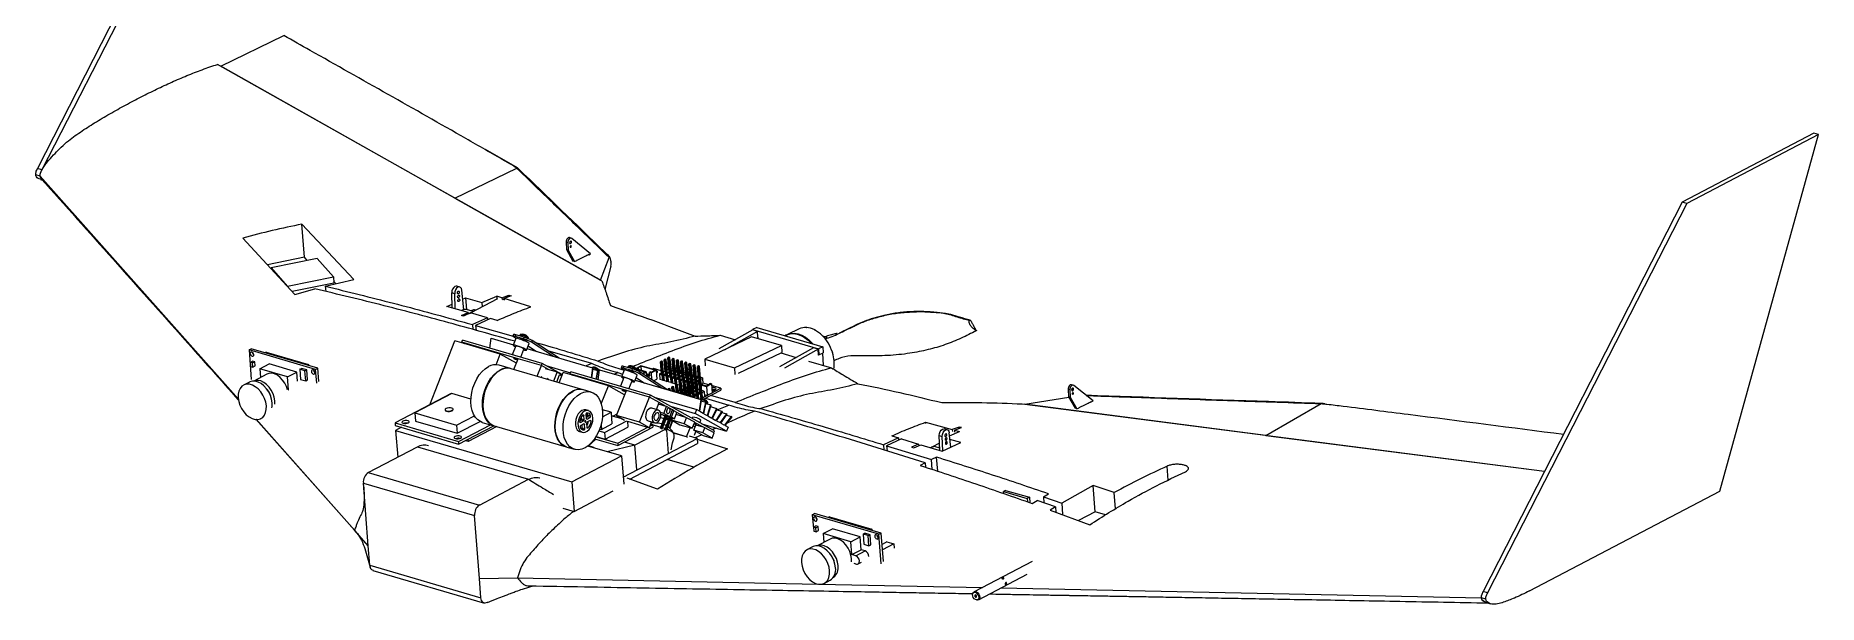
# Model space of a CAD drawing. Header units: inches. Extents: x 0 to 46.8, y 0 to 33.1.
# Drawn here: x 20.07 to 26.4, y 15.31 to 17.33 of the extents above; entities that cross this region are included whole.
import ezdxf

# ---------------------------------------------------------------- set-up
doc = ezdxf.new("R2010")
doc.units = ezdxf.units.IN
doc.header["$MEASUREMENT"] = 0

msp = doc.modelspace()

# ---------------------------------------------------------------- linework, layer by layer
at = {"color": 7, "linetype": 'Continuous', "lineweight": 15}
for p, q in [((20.7809, 18.2463), (20.0735, 16.8625)), ((20.7966, 18.2417), (20.0892, 16.8579)), ((20.7246, 17.2266), (20.9495, 17.3349)), ((22.0788, 16.4634), (20.7135, 17.2329)), ((21.5566, 16.7577), (20.7246, 17.2266)), ((26.3844, 16.9884), (25.9168, 16.7435)), ((26.4001, 16.9838), (25.9324, 16.7389)), ((26.0507, 15.7165), (26.4001, 16.9838)), ((26.4001, 16.9838), (26.3844, 16.9884)), ((21.7786, 16.865), (21.665, 16.9298)), ((20.0892, 16.8579), (20.0735, 16.8625)), ((20.0896, 16.8581), (20.0892, 16.8579)), ((21.5566, 16.7577), (21.7767, 16.8636)), ((21.7786, 16.8651), (21.7785, 16.8651)), ((20.0831, 16.8359), (20.0674, 16.8405)), ((20.7875, 16.0429), (20.0831, 16.8359)), ((20.0843, 16.824), (20.0917, 16.8219)), ((21.5566, 16.7577), (22.0734, 16.4664)), ((25.9168, 16.7435), (25.2094, 15.3597)), ((25.9324, 16.7389), (25.2251, 15.3551)), ((25.9324, 16.7389), (25.9168, 16.7435)), ((21.1971, 16.4685), (21.0126, 16.6653)), ((21.0218, 16.5475), (21.0126, 16.6653)), ((20.8037, 16.6158), (20.9885, 16.4156)), ((21.9574, 16.5989), (21.9515, 16.6007)), ((21.9515, 16.6007), (21.9527, 16.5746)), ((21.9574, 16.5989), (21.9587, 16.5727)), ((21.97, 16.6157), (21.9641, 16.6175)), ((22.0389, 16.5599), (21.9719, 16.6147)), ((21.0218, 16.5475), (20.8911, 16.5211)), ((21.0674, 16.5427), (20.9037, 16.5096)), ((21.0322, 16.5356), (21.0218, 16.5475)), ((21.1248, 16.4775), (21.0674, 16.5427)), ((21.9587, 16.5727), (21.9527, 16.5746)), ((21.9527, 16.5746), (21.9753, 16.534)), ((21.9587, 16.5727), (21.9813, 16.5322)), ((21.9813, 16.5322), (21.9753, 16.534)), ((21.9813, 16.5322), (21.9892, 16.536)), ((21.9892, 16.5356), (21.9886, 16.5357)), ((21.9892, 16.536), (21.9892, 16.5356)), ((22.0323, 16.5567), (22.0389, 16.5599)), ((22.0323, 16.5567), (22.0323, 16.5567)), ((22.0329, 16.557), (22.0329, 16.557)), ((22.0734, 16.4664), (22.1042, 16.5472)), ((22.1074, 16.5467), (22.111, 16.5313)), ((20.9037, 16.5096), (20.9039, 16.5073)), ((20.9037, 16.5096), (20.9611, 16.4445)), ((20.9618, 16.4446), (21.1248, 16.4775)), ((21.0963, 16.4448), (21.1971, 16.4685)), ((21.1248, 16.4775), (21.1265, 16.4567)), ((22.1106, 16.5164), (22.0896, 16.4331)), ((20.9782, 16.4268), (21.1265, 16.4567)), ((20.9885, 16.4156), (21.0596, 16.4354)), ((21.0963, 16.4448), (21.0978, 16.4261)), ((21.134, 16.4537), (21.126, 16.4628)), ((21.5559, 16.4178), (21.5455, 16.4208)), ((21.5473, 16.3677), (21.5455, 16.4208)), ((21.5577, 16.3648), (21.5559, 16.4178)), ((21.5739, 16.4416), (21.5634, 16.4446)), ((21.588, 16.3612), (21.5811, 16.4304)), ((21.5842, 16.3987), (21.5948, 16.4036)), ((21.5948, 16.4036), (21.6519, 16.3872)), ((21.5948, 16.4036), (21.5981, 16.3616)), ((21.6519, 16.3872), (21.7052, 16.4092)), ((21.7239, 16.4035), (21.7052, 16.4092)), ((21.7052, 16.4092), (21.706, 16.3992)), ((21.7239, 16.4035), (21.7487, 16.4128)), ((21.7239, 16.4035), (21.7244, 16.3969)), ((21.7562, 16.4104), (21.7314, 16.4012)), ((21.7357, 16.4028), (21.7462, 16.4083)), ((21.7462, 16.4083), (21.7487, 16.4076)), ((21.7487, 16.4128), (21.7562, 16.4104)), ((21.7487, 16.4128), (21.7491, 16.4078)), ((21.5285, 16.373), (21.5468, 16.3814)), ((21.6042, 16.3518), (21.5285, 16.373)), ((21.5795, 16.3404), (21.6042, 16.3518)), ((21.587, 16.3383), (21.5795, 16.3404)), ((21.6116, 16.3497), (21.587, 16.3383)), ((21.6212, 16.3549), (21.5978, 16.3617)), ((21.6042, 16.3518), (21.6046, 16.3464)), ((21.6088, 16.3483), (21.6146, 16.3514)), ((21.6723, 16.3326), (21.6116, 16.3497)), ((21.6146, 16.3514), (21.7097, 16.4012)), ((21.6298, 16.3593), (21.6262, 16.3604)), ((21.6519, 16.3872), (21.6531, 16.3716)), ((21.7253, 16.3974), (21.7314, 16.4006)), ((21.8269, 16.3713), (21.7314, 16.4012)), ((21.7314, 16.4012), (21.7319, 16.3947)), ((21.6723, 16.3326), (21.6195, 16.3083)), ((21.6195, 16.3083), (21.6208, 16.2909)), ((21.683, 16.3296), (21.6302, 16.3053)), ((21.6302, 16.3053), (21.7631, 16.2677)), ((21.6302, 16.3053), (21.6316, 16.2879)), ((21.6723, 16.3326), (21.6729, 16.3249)), ((21.7069, 16.3228), (21.683, 16.3296)), ((22.6145, 16.2892), (22.4945, 16.2219)), ((22.6312, 16.2843), (22.5129, 16.218)), ((22.6291, 16.2981), (22.6139, 16.2908)), ((22.6139, 16.2908), (22.8486, 16.2222)), ((22.614, 16.2889), (22.6139, 16.2908)), ((22.6312, 16.2843), (22.6145, 16.2892)), ((22.6291, 16.2981), (22.8638, 16.2294)), ((22.6328, 16.2637), (22.6312, 16.2843)), ((22.7796, 16.2931), (22.7377, 16.2732)), ((22.8057, 16.2978), (22.8067, 16.2983)), ((22.8341, 16.2896), (22.8351, 16.29)), ((22.8371, 16.288), (22.8351, 16.29)), ((20.8252, 16.2182), (20.833, 16.2223)), ((21.062, 16.1489), (20.8252, 16.2182)), ((20.8252, 16.2182), (20.8334, 16.1132)), ((21.0698, 16.153), (20.833, 16.2223)), ((21.4677, 16.0235), (21.5568, 16.2504)), ((21.59, 16.2407), (21.5568, 16.2504)), ((21.5812, 16.2456), (21.5842, 16.2532)), ((21.5812, 16.2456), (21.59, 16.2407)), ((21.7815, 16.187), (21.5812, 16.2456)), ((21.8667, 16.1705), (21.5842, 16.2532)), ((21.7178, 16.2033), (21.59, 16.2407)), ((21.6811, 16.2248), (21.6859, 16.26)), ((21.6859, 16.26), (21.7646, 16.237)), ((21.7727, 16.2323), (21.7606, 16.2015)), ((21.7653, 16.2731), (21.763, 16.2674)), ((21.7734, 16.2595), (21.764, 16.2357)), ((21.7649, 16.2655), (21.7739, 16.2598)), ((21.7686, 16.232), (21.7719, 16.2303)), ((21.7728, 16.272), (21.7705, 16.2663)), ((21.8009, 16.2574), (21.7705, 16.2663)), ((21.8031, 16.2631), (21.7728, 16.272)), ((21.7882, 16.2718), (21.7867, 16.268)), ((21.7913, 16.2583), (21.7903, 16.2556)), ((21.7909, 16.1927), (21.8019, 16.2208)), ((21.8009, 16.2574), (21.8031, 16.2631)), ((21.8029, 16.2729), (21.8029, 16.2728)), ((21.8049, 16.2499), (21.806, 16.2526)), ((21.8106, 16.2174), (21.8199, 16.2412)), ((21.8127, 16.2229), (22.0456, 16.1548)), ((21.8164, 16.2323), (21.8462, 16.2131)), ((21.8167, 16.2583), (21.8175, 16.2603)), ((21.831, 16.2515), (21.8287, 16.2458)), ((21.907, 16.1953), (21.8287, 16.2458)), ((21.9274, 16.1894), (21.831, 16.2515)), ((22.0432, 16.1701), (21.8867, 16.2156)), ((22.6108, 16.2645), (22.4444, 16.1854)), ((22.4994, 16.2704), (22.5529, 16.2547)), ((22.5502, 16.1544), (22.7166, 16.2335)), ((22.7166, 16.2335), (22.6108, 16.2645)), ((22.6328, 16.264), (22.6331, 16.258)), ((22.6328, 16.264), (22.6328, 16.264)), ((22.8303, 16.226), (22.7103, 16.1588)), ((22.7166, 16.2335), (22.7179, 16.2095)), ((22.8471, 16.2211), (22.7271, 16.1539)), ((22.7348, 16.2718), (22.7288, 16.2689)), ((22.8471, 16.2211), (22.8303, 16.226)), ((22.8487, 16.2001), (22.8471, 16.2211)), ((22.8638, 16.2294), (22.8486, 16.2222)), ((22.8486, 16.2222), (22.8497, 16.2005)), ((22.8638, 16.2294), (22.865, 16.2078)), ((22.8779, 16.2607), (22.8694, 16.2592)), ((22.8831, 16.2436), (22.8821, 16.2432)), ((22.8831, 16.2436), (22.8826, 16.2437)), ((20.8297, 16.1741), (20.838, 16.1785)), ((20.8297, 16.1741), (20.8308, 16.1598)), ((20.8374, 16.1719), (20.8297, 16.1741)), ((20.8308, 16.1598), (20.8385, 16.1575)), ((20.8374, 16.1719), (20.8457, 16.1763)), ((20.8385, 16.1575), (20.8374, 16.1719)), ((20.8457, 16.1763), (20.838, 16.1785)), ((20.8385, 16.1575), (20.8468, 16.1619)), ((20.8468, 16.1619), (20.8457, 16.1763)), ((20.8635, 16.1512), (20.8965, 16.1685)), ((20.8635, 16.1512), (20.8659, 16.1204)), ((20.9623, 16.1222), (20.8635, 16.1512)), ((20.886, 16.2106), (20.8813, 16.2081)), ((20.886, 16.2106), (21.0361, 16.1667)), ((20.9954, 16.1395), (20.8965, 16.1685)), ((21.0055, 16.1494), (21.0122, 16.1529)), ((21.0237, 16.144), (21.0055, 16.1494)), ((21.0055, 16.1494), (21.0083, 16.1135)), ((21.0305, 16.1476), (21.0122, 16.1529)), ((21.0361, 16.1667), (21.0314, 16.1642)), ((21.0361, 16.1667), (21.0364, 16.1628)), ((21.062, 16.1489), (21.0698, 16.153)), ((21.0658, 16.1002), (21.062, 16.1489)), ((21.0734, 16.1067), (21.0698, 16.153)), ((21.7031, 16.1659), (21.7178, 16.2033)), ((21.7545, 16.1522), (21.7134, 16.1642)), ((21.7753, 16.1711), (21.7178, 16.2033)), ((22.0117, 16.0769), (21.756, 16.1517)), ((21.7665, 16.1487), (21.7816, 16.187)), ((21.8638, 16.1629), (21.7816, 16.187)), ((21.8487, 16.1246), (21.8638, 16.1629)), ((21.8638, 16.1629), (21.8667, 16.1705)), ((21.8886, 16.149), (21.8638, 16.1629)), ((21.9381, 16.1306), (21.8667, 16.1705)), ((21.8768, 16.1525), (21.9194, 16.14)), ((21.8802, 16.163), (21.9671, 16.1375)), ((22.0432, 16.1701), (22.0228, 16.1615)), ((22.0456, 16.1548), (22.0408, 16.1196)), ((22.0424, 16.1557), (22.0426, 16.156)), ((22.0432, 16.1188), (22.048, 16.1534)), ((22.048, 16.1534), (22.0456, 16.1548)), ((22.0475, 16.1496), (22.0628, 16.1452)), ((22.06, 16.1539), (22.0601, 16.1541)), ((22.1495, 16.1607), (22.1472, 16.155)), ((22.1491, 16.1531), (22.158, 16.1473)), ((22.1569, 16.1596), (22.1547, 16.1539)), ((22.1851, 16.145), (22.1547, 16.1539)), ((22.1873, 16.1507), (22.1569, 16.1596)), ((22.1724, 16.1594), (22.1708, 16.1556)), ((22.1851, 16.145), (22.1873, 16.1507)), ((22.1871, 16.1605), (22.187, 16.1603)), ((22.1915, 16.1585), (22.1872, 16.1508)), ((22.2176, 16.162), (22.2, 16.1528)), ((22.2, 16.1528), (22.2001, 16.1518)), ((22.2, 16.1528), (22.2054, 16.1512)), ((22.2365, 16.1402), (22.201, 16.1506)), ((22.2315, 16.1399), (22.2018, 16.1486)), ((22.2083, 16.1527), (22.2054, 16.1512)), ((22.2054, 16.1512), (22.2055, 16.1492)), ((22.2183, 16.1601), (22.2058, 16.1535)), ((22.2058, 16.1535), (22.2083, 16.1527)), ((22.2086, 16.1483), (22.2083, 16.1527)), ((22.2712, 16.1463), (22.2176, 16.162)), ((22.2663, 16.146), (22.2183, 16.1601)), ((22.2195, 16.1452), (22.2183, 16.1601)), ((22.2618, 16.152), (22.2582, 16.1501)), ((22.2896, 16.1439), (22.2618, 16.152)), ((22.2904, 16.1783), (22.2871, 16.1765)), ((22.2871, 16.1765), (22.2908, 16.1754)), ((22.2904, 16.1335), (22.2871, 16.1765)), ((22.2941, 16.1772), (22.2904, 16.1783)), ((22.2908, 16.1754), (22.2941, 16.1772)), ((22.2942, 16.1324), (22.2908, 16.1754)), ((22.2975, 16.1341), (22.2941, 16.1772)), ((22.3036, 16.1852), (22.3003, 16.1834)), ((22.3003, 16.1834), (22.304, 16.1823)), ((22.3036, 16.1404), (22.3003, 16.1834)), ((22.3053, 16.1739), (22.302, 16.1721)), ((22.302, 16.1721), (22.3057, 16.1711)), ((22.3054, 16.1291), (22.302, 16.1721)), ((22.3073, 16.1841), (22.3036, 16.1852)), ((22.304, 16.1823), (22.3073, 16.1841)), ((22.3047, 16.1736), (22.304, 16.1823)), ((22.309, 16.1728), (22.3053, 16.1739)), ((22.3057, 16.1711), (22.309, 16.1728)), ((22.3091, 16.128), (22.3057, 16.1711)), ((22.3082, 16.173), (22.3073, 16.1841)), ((22.3124, 16.1297), (22.309, 16.1728)), ((22.311, 16.148), (22.3166, 16.1509)), ((22.3168, 16.1921), (22.3135, 16.1904)), ((22.3135, 16.1904), (22.3172, 16.1893)), ((22.3168, 16.1473), (22.3135, 16.1904)), ((22.3185, 16.1808), (22.3152, 16.1791)), ((22.3152, 16.1791), (22.319, 16.178)), ((22.3186, 16.136), (22.3152, 16.1791)), ((22.3205, 16.191), (22.3168, 16.1921)), ((22.3203, 16.1695), (22.317, 16.1678)), ((22.317, 16.1678), (22.3207, 16.1667)), ((22.3203, 16.1247), (22.317, 16.1678)), ((22.3172, 16.1893), (22.3205, 16.191)), ((22.3179, 16.1805), (22.3172, 16.1893)), ((22.3223, 16.1797), (22.3185, 16.1808)), ((22.319, 16.178), (22.3223, 16.1797)), ((22.3196, 16.1692), (22.319, 16.178)), ((22.324, 16.1684), (22.3203, 16.1695)), ((22.3214, 16.18), (22.3205, 16.191)), ((22.3207, 16.1667), (22.324, 16.1684)), ((22.3241, 16.1236), (22.3207, 16.1667)), ((22.3231, 16.1687), (22.3223, 16.1797)), ((22.3274, 16.1253), (22.324, 16.1684)), ((22.331, 16.1495), (22.3253, 16.1512)), ((22.3317, 16.1877), (22.3284, 16.186)), ((22.3284, 16.186), (22.3322, 16.1849)), ((22.3318, 16.1429), (22.3284, 16.186)), ((22.3335, 16.1764), (22.3302, 16.1747)), ((22.3302, 16.1747), (22.3339, 16.1736)), ((22.3335, 16.1316), (22.3302, 16.1747)), ((22.331, 16.1495), (22.3312, 16.148)), ((22.3355, 16.1866), (22.3317, 16.1877)), ((22.3352, 16.1651), (22.3319, 16.1634)), ((22.3319, 16.1634), (22.3356, 16.1623)), ((22.3353, 16.1203), (22.3319, 16.1634)), ((22.3322, 16.1849), (22.3355, 16.1866)), ((22.3329, 16.1761), (22.3322, 16.1849)), ((22.3372, 16.1753), (22.3335, 16.1764)), ((22.3339, 16.1736), (22.3372, 16.1753)), ((22.3346, 16.1648), (22.3339, 16.1736)), ((22.3389, 16.164), (22.3352, 16.1651)), ((22.3363, 16.1756), (22.3355, 16.1866)), ((22.3356, 16.1623), (22.3389, 16.164)), ((22.339, 16.1192), (22.3356, 16.1623)), ((22.3381, 16.1643), (22.3372, 16.1753)), ((22.3423, 16.121), (22.3389, 16.164)), ((22.3467, 16.1833), (22.3434, 16.1816)), ((22.3434, 16.1816), (22.3471, 16.1805)), ((22.3467, 16.1385), (22.3434, 16.1816)), ((22.3484, 16.172), (22.3451, 16.1703)), ((22.3451, 16.1703), (22.3489, 16.1692)), ((22.3485, 16.1272), (22.3451, 16.1703)), ((22.3504, 16.1822), (22.3467, 16.1833)), ((22.3502, 16.1608), (22.3469, 16.159)), ((22.3469, 16.159), (22.3506, 16.1579)), ((22.3502, 16.116), (22.3469, 16.159)), ((22.3471, 16.1805), (22.3504, 16.1822)), ((22.3478, 16.1717), (22.3471, 16.1805)), ((22.3522, 16.171), (22.3484, 16.172)), ((22.3489, 16.1692), (22.3522, 16.171)), ((22.3495, 16.1604), (22.3489, 16.1692)), ((22.3539, 16.1597), (22.3502, 16.1608)), ((22.3513, 16.1712), (22.3504, 16.1822)), ((22.3506, 16.1579), (22.3539, 16.1597)), ((22.354, 16.1149), (22.3506, 16.1579)), ((22.353, 16.1599), (22.3522, 16.171)), ((22.3573, 16.1166), (22.3539, 16.1597)), ((22.3616, 16.179), (22.3583, 16.1772)), ((22.3583, 16.1772), (22.3621, 16.1761)), ((22.3617, 16.1342), (22.3583, 16.1772)), ((22.3634, 16.1677), (22.3601, 16.1659)), ((22.3601, 16.1659), (22.3638, 16.1648)), ((22.3634, 16.1229), (22.3601, 16.1659)), ((22.3654, 16.1779), (22.3616, 16.179)), ((22.3651, 16.1564), (22.3618, 16.1546)), ((22.3618, 16.1546), (22.3655, 16.1536)), ((22.3652, 16.1116), (22.3618, 16.1546)), ((22.3621, 16.1761), (22.3654, 16.1779)), ((22.3628, 16.1673), (22.3621, 16.1761)), ((22.3671, 16.1666), (22.3634, 16.1677)), ((22.3638, 16.1648), (22.3671, 16.1666)), ((22.3645, 16.1561), (22.3638, 16.1648)), ((22.3688, 16.1553), (22.3651, 16.1564)), ((22.3662, 16.1668), (22.3654, 16.1779)), ((22.3655, 16.1536), (22.3688, 16.1553)), ((22.3689, 16.1105), (22.3655, 16.1536)), ((22.368, 16.1555), (22.3671, 16.1666)), ((22.3722, 16.1122), (22.3688, 16.1553)), ((22.3766, 16.1746), (22.3733, 16.1729)), ((22.3733, 16.1729), (22.377, 16.1718)), ((22.3766, 16.1298), (22.3733, 16.1729)), ((22.3783, 16.1633), (22.375, 16.1616)), ((22.375, 16.1616), (22.3788, 16.1605)), ((22.3784, 16.1185), (22.375, 16.1616)), ((22.3803, 16.1735), (22.3766, 16.1746)), ((22.3801, 16.152), (22.3768, 16.1503)), ((22.3768, 16.1503), (22.3805, 16.1492)), ((22.3801, 16.1072), (22.3768, 16.1503)), ((22.377, 16.1718), (22.3803, 16.1735)), ((22.3777, 16.163), (22.377, 16.1718)), ((22.3821, 16.1622), (22.3783, 16.1633)), ((22.3788, 16.1605), (22.3821, 16.1622)), ((22.3794, 16.1517), (22.3788, 16.1605)), ((22.3838, 16.1509), (22.3801, 16.152)), ((22.3812, 16.1625), (22.3803, 16.1735)), ((22.3805, 16.1492), (22.3838, 16.1509)), ((22.3831, 16.116), (22.3805, 16.1492)), ((22.3829, 16.1512), (22.3821, 16.1622)), ((22.3866, 16.1156), (22.3838, 16.1509)), ((22.3915, 16.1702), (22.3882, 16.1685)), ((22.3882, 16.1685), (22.392, 16.1674)), ((22.3916, 16.1254), (22.3882, 16.1685)), ((22.3933, 16.1589), (22.39, 16.1572)), ((22.39, 16.1572), (22.3937, 16.1561)), ((22.3933, 16.1141), (22.39, 16.1572)), ((22.3953, 16.1691), (22.3915, 16.1702)), ((22.392, 16.1674), (22.3953, 16.1691)), ((22.3926, 16.1586), (22.392, 16.1674)), ((22.397, 16.1578), (22.3933, 16.1589)), ((22.3937, 16.1561), (22.397, 16.1578)), ((22.3944, 16.1473), (22.3937, 16.1561)), ((22.3961, 16.1581), (22.3953, 16.1691)), ((22.3979, 16.1468), (22.397, 16.1578)), ((22.4065, 16.1658), (22.4032, 16.1641)), ((22.4032, 16.1641), (22.4069, 16.163)), ((22.4065, 16.121), (22.4032, 16.1641)), ((22.4082, 16.1545), (22.4049, 16.1528)), ((22.4049, 16.1528), (22.4087, 16.1517)), ((22.4083, 16.1097), (22.4049, 16.1528)), ((22.4102, 16.1647), (22.4065, 16.1658)), ((22.4069, 16.163), (22.4102, 16.1647)), ((22.4076, 16.1542), (22.4069, 16.163)), ((22.412, 16.1535), (22.4082, 16.1545)), ((22.4087, 16.1517), (22.412, 16.1535)), ((22.4112, 16.1185), (22.4087, 16.1517)), ((22.4111, 16.1537), (22.4102, 16.1647)), ((22.4147, 16.1181), (22.412, 16.1535)), ((22.4214, 16.1615), (22.4181, 16.1597)), ((22.4181, 16.1597), (22.4219, 16.1586)), ((22.4215, 16.1167), (22.4181, 16.1597)), ((22.4252, 16.1604), (22.4214, 16.1615)), ((22.4219, 16.1586), (22.4252, 16.1604)), ((22.4252, 16.1156), (22.4219, 16.1586)), ((22.4285, 16.1173), (22.4252, 16.1604)), ((22.4444, 16.1854), (22.4456, 16.1624)), ((22.4444, 16.1854), (22.5502, 16.1544)), ((22.5502, 16.1544), (22.5514, 16.1315)), ((22.5636, 16.1361), (22.7179, 16.2095)), ((22.7139, 16.2076), (22.7688, 16.1915)), ((22.8131, 16.1786), (22.8943, 16.1548)), ((22.8487, 16.2009), (22.8497, 16.2005)), ((22.8496, 16.2006), (22.8487, 16.2001)), ((22.8497, 16.2005), (22.865, 16.2078)), ((22.8663, 16.163), (22.864, 16.2073)), ((22.8989, 16.2091), (22.8979, 16.2086)), ((20.8264, 16.1043), (20.8056, 16.0934)), ((20.8884, 16.1322), (20.8419, 16.1078)), ((20.9623, 16.1222), (20.9954, 16.1395)), ((20.9659, 16.0766), (20.9623, 16.1222)), ((20.9979, 16.1071), (20.9954, 16.1395)), ((21.0083, 16.1135), (21.0265, 16.1081)), ((21.0237, 16.144), (21.0305, 16.1476)), ((21.0265, 16.1081), (21.0237, 16.144)), ((21.0265, 16.1081), (21.0333, 16.1117)), ((21.0333, 16.1117), (21.0305, 16.1476)), ((21.8652, 16.1232), (21.8613, 16.1209)), ((21.8885, 16.1164), (21.8846, 16.1141)), ((21.9194, 16.14), (21.9067, 16.1077)), ((21.9274, 16.1283), (21.918, 16.1043)), ((21.9194, 16.14), (21.9378, 16.1298)), ((21.9268, 16.1018), (21.941, 16.138)), ((21.9362, 16.1258), (21.9274, 16.1283)), ((21.9742, 16.1283), (21.941, 16.138)), ((21.9654, 16.1332), (21.9684, 16.1407)), ((21.9654, 16.1332), (21.9742, 16.1283)), ((22.1657, 16.0746), (21.9654, 16.1332)), ((22.2509, 16.0581), (21.9684, 16.1407)), ((22.102, 16.0909), (21.9742, 16.1283)), ((22.0628, 16.1452), (22.0568, 16.1149)), ((22.0593, 16.1141), (22.0652, 16.1438)), ((22.0652, 16.1438), (22.0628, 16.1452)), ((22.0645, 16.1401), (22.0689, 16.1388)), ((22.0689, 16.1393), (22.0647, 16.1413)), ((22.0653, 16.1124), (22.0701, 16.1476)), ((22.0689, 16.1393), (22.069, 16.1395)), ((22.0701, 16.1476), (22.1487, 16.1246)), ((22.0767, 16.0265), (22.102, 16.0909)), ((22.1595, 16.0587), (22.102, 16.0909)), ((22.122, 16.1324), (22.1352, 16.1378)), ((22.1352, 16.1378), (22.152, 16.1328)), ((22.1569, 16.1199), (22.1448, 16.0891)), ((22.1576, 16.147), (22.1482, 16.1233)), ((22.1528, 16.1196), (22.1561, 16.1179)), ((22.1755, 16.1459), (22.1745, 16.1432)), ((22.175, 16.0803), (22.1861, 16.1084)), ((22.1891, 16.1375), (22.1902, 16.1401)), ((22.1947, 16.105), (22.2041, 16.1287)), ((22.1969, 16.1105), (22.4298, 16.0424)), ((22.2006, 16.1199), (22.2304, 16.1007)), ((22.2009, 16.1459), (22.2017, 16.1479)), ((22.2151, 16.1391), (22.2129, 16.1334)), ((22.2912, 16.0829), (22.2129, 16.1334)), ((22.3116, 16.077), (22.2151, 16.1391)), ((22.221, 16.1068), (22.2212, 16.1034)), ((22.2218, 16.1348), (22.2315, 16.1399)), ((22.2238, 16.1335), (22.2365, 16.1402)), ((22.2267, 16.1018), (22.2278, 16.1024)), ((22.2365, 16.1402), (22.2377, 16.1246)), ((22.2489, 16.1304), (22.237, 16.1339)), ((22.2491, 16.1278), (22.2372, 16.1313)), ((22.2374, 16.1288), (22.2493, 16.1253)), ((22.2512, 16.1402), (22.2483, 16.1387)), ((22.2493, 16.1253), (22.2483, 16.1387)), ((22.2483, 16.1387), (22.2537, 16.1371)), ((22.2512, 16.1402), (22.2537, 16.1394)), ((22.2537, 16.1371), (22.2712, 16.1463)), ((22.2537, 16.1394), (22.2663, 16.146)), ((22.2537, 16.1371), (22.2556, 16.1131)), ((22.2626, 16.1085), (22.2737, 16.1144)), ((22.2712, 16.1463), (22.2737, 16.1144)), ((22.283, 16.1333), (22.2901, 16.1371)), ((22.283, 16.1333), (22.2832, 16.1318)), ((22.283, 16.1333), (22.2844, 16.115)), ((22.2922, 16.1292), (22.2832, 16.1318)), ((22.2832, 16.1318), (22.2846, 16.1135)), ((22.2844, 16.115), (22.2846, 16.1135)), ((22.2936, 16.1109), (22.2846, 16.1135)), ((22.2904, 16.1335), (22.2942, 16.1324)), ((22.2922, 16.1292), (22.2959, 16.1295)), ((22.2922, 16.1292), (22.2936, 16.1109)), ((22.2936, 16.1109), (22.2973, 16.1113)), ((22.2942, 16.1324), (22.2975, 16.1341)), ((22.2959, 16.1295), (22.305, 16.1343)), ((22.2959, 16.1295), (22.2973, 16.1113)), ((22.2969, 16.1406), (22.3033, 16.144)), ((22.2983, 16.1413), (22.2969, 16.1418)), ((22.2973, 16.1113), (22.2992, 16.1123)), ((22.2979, 16.1289), (22.3051, 16.1327)), ((22.2979, 16.1289), (22.2981, 16.1274)), ((22.2979, 16.1289), (22.2993, 16.1107)), ((22.3071, 16.1248), (22.2981, 16.1274)), ((22.2981, 16.1274), (22.2996, 16.1092)), ((22.2993, 16.1107), (22.2996, 16.1092)), ((22.3085, 16.1066), (22.2996, 16.1092)), ((22.3036, 16.1404), (22.3045, 16.1401)), ((22.3054, 16.1291), (22.3091, 16.128)), ((22.3071, 16.1248), (22.3108, 16.1251)), ((22.3071, 16.1248), (22.3085, 16.1066)), ((22.3085, 16.1066), (22.3123, 16.1069)), ((22.3091, 16.128), (22.3124, 16.1297)), ((22.3108, 16.1251), (22.3199, 16.1299)), ((22.3108, 16.1251), (22.3123, 16.1069)), ((22.3118, 16.1378), (22.3182, 16.1412)), ((22.3119, 16.1363), (22.3183, 16.1396)), ((22.3123, 16.1069), (22.3141, 16.1079)), ((22.3128, 16.1245), (22.32, 16.1283)), ((22.3128, 16.1245), (22.3131, 16.123)), ((22.3128, 16.1245), (22.3143, 16.1063)), ((22.322, 16.1204), (22.3131, 16.123)), ((22.3131, 16.123), (22.3145, 16.1048)), ((22.3143, 16.1063), (22.3145, 16.1048)), ((22.3235, 16.1022), (22.3145, 16.1048)), ((22.3168, 16.1473), (22.3177, 16.147)), ((22.3186, 16.136), (22.3195, 16.1357)), ((22.3203, 16.1247), (22.3241, 16.1236)), ((22.322, 16.1204), (22.3258, 16.1208)), ((22.322, 16.1204), (22.3235, 16.1022)), ((22.3235, 16.1022), (22.3272, 16.1025)), ((22.3241, 16.1236), (22.3274, 16.1253)), ((22.3258, 16.1452), (22.3312, 16.148)), ((22.3258, 16.1208), (22.3349, 16.1255)), ((22.3258, 16.1208), (22.3272, 16.1025)), ((22.3259, 16.1436), (22.3315, 16.1465)), ((22.3267, 16.1335), (22.3331, 16.1368)), ((22.3268, 16.1319), (22.3332, 16.1352)), ((22.3272, 16.1025), (22.3291, 16.1035)), ((22.331, 16.0887), (22.3277, 16.087)), ((22.3277, 16.087), (22.3314, 16.0859)), ((22.3289, 16.0719), (22.3277, 16.087)), ((22.3278, 16.1202), (22.335, 16.1239)), ((22.3278, 16.1202), (22.328, 16.1187)), ((22.3278, 16.1202), (22.3292, 16.1019)), ((22.337, 16.1161), (22.328, 16.1187)), ((22.328, 16.1187), (22.3295, 16.1004)), ((22.3292, 16.1019), (22.3295, 16.1004)), ((22.3384, 16.0978), (22.3295, 16.1004)), ((22.3347, 16.0876), (22.331, 16.0887)), ((22.3312, 16.148), (22.3313, 16.1464)), ((22.3314, 16.0859), (22.3347, 16.0876)), ((22.3321, 16.0771), (22.3314, 16.0859)), ((22.3318, 16.1429), (22.3327, 16.1427)), ((22.3335, 16.1316), (22.3344, 16.1314)), ((22.3356, 16.0766), (22.3347, 16.0876)), ((22.3353, 16.1203), (22.339, 16.1192)), ((22.337, 16.1161), (22.3407, 16.1164)), ((22.337, 16.1161), (22.3384, 16.0978)), ((22.3384, 16.0978), (22.3422, 16.0981)), ((22.339, 16.1192), (22.3423, 16.121)), ((22.3459, 16.1451), (22.3403, 16.1468)), ((22.3407, 16.1164), (22.3498, 16.1211)), ((22.3407, 16.1164), (22.3422, 16.0981)), ((22.3408, 16.1408), (22.3462, 16.1436)), ((22.3409, 16.1392), (22.3465, 16.1421)), ((22.3442, 16.0956), (22.3409, 16.0939)), ((22.3409, 16.0939), (22.3446, 16.0928)), ((22.3429, 16.0678), (22.3409, 16.0939)), ((22.3417, 16.1291), (22.3481, 16.1324)), ((22.3418, 16.1275), (22.3482, 16.1309)), ((22.3422, 16.0981), (22.344, 16.0991)), ((22.3427, 16.1158), (22.3499, 16.1196)), ((22.3427, 16.1158), (22.343, 16.1143)), ((22.3427, 16.1158), (22.3442, 16.0975)), ((22.3519, 16.1117), (22.343, 16.1143)), ((22.343, 16.1143), (22.3444, 16.0961)), ((22.3442, 16.0975), (22.3444, 16.0961)), ((22.3479, 16.0945), (22.3442, 16.0956)), ((22.3534, 16.0934), (22.3444, 16.0961)), ((22.3446, 16.0928), (22.3479, 16.0945)), ((22.3453, 16.084), (22.3446, 16.0928)), ((22.3459, 16.1451), (22.3462, 16.1436)), ((22.3462, 16.1436), (22.3463, 16.1421)), ((22.3467, 16.1385), (22.3476, 16.1383)), ((22.3488, 16.0835), (22.3479, 16.0945)), ((22.3485, 16.1272), (22.3494, 16.127)), ((22.3502, 16.116), (22.354, 16.1149)), ((22.3519, 16.1117), (22.3557, 16.112)), ((22.3519, 16.1117), (22.3534, 16.0934)), ((22.3534, 16.0934), (22.3547, 16.0935)), ((22.354, 16.1149), (22.3573, 16.1166)), ((22.3574, 16.1025), (22.3541, 16.1008)), ((22.3541, 16.1008), (22.3579, 16.0997)), ((22.357, 16.0637), (22.3541, 16.1008)), ((22.3609, 16.1408), (22.3552, 16.1424)), ((22.3557, 16.1364), (22.3611, 16.1393)), ((22.3557, 16.112), (22.3648, 16.1168)), ((22.3557, 16.112), (22.3565, 16.102)), ((22.3558, 16.1349), (22.3614, 16.1378)), ((22.3592, 16.0912), (22.3559, 16.0895)), ((22.3559, 16.0895), (22.3596, 16.0884)), ((22.3579, 16.0634), (22.3559, 16.0895)), ((22.3566, 16.1247), (22.363, 16.1281)), ((22.3567, 16.1231), (22.3631, 16.1265)), ((22.3612, 16.1014), (22.3574, 16.1025)), ((22.3577, 16.1114), (22.3649, 16.1152)), ((22.3577, 16.1114), (22.3579, 16.1099)), ((22.3577, 16.1114), (22.3584, 16.1022)), ((22.3669, 16.1073), (22.3579, 16.1099)), ((22.3579, 16.1099), (22.3585, 16.1022)), ((22.3579, 16.0997), (22.3612, 16.1014)), ((22.3585, 16.0909), (22.3579, 16.0997)), ((22.3629, 16.0902), (22.3592, 16.0912)), ((22.3596, 16.0884), (22.3629, 16.0902)), ((22.3603, 16.0796), (22.3596, 16.0884)), ((22.3609, 16.1408), (22.3611, 16.1393)), ((22.3611, 16.1393), (22.3612, 16.1377)), ((22.362, 16.0904), (22.3612, 16.1014)), ((22.3617, 16.1342), (22.3626, 16.1339)), ((22.3683, 16.0891), (22.362, 16.0909)), ((22.3638, 16.0791), (22.3629, 16.0902)), ((22.3634, 16.1229), (22.3643, 16.1226)), ((22.3652, 16.1116), (22.3689, 16.1105)), ((22.3669, 16.1073), (22.3674, 16.1073)), ((22.3669, 16.1073), (22.3683, 16.0891)), ((22.3706, 16.1095), (22.3673, 16.1077)), ((22.3673, 16.1077), (22.3711, 16.1066)), ((22.3707, 16.0647), (22.3673, 16.1077)), ((22.3683, 16.0891), (22.3688, 16.0891)), ((22.3689, 16.1105), (22.3722, 16.1122)), ((22.3724, 16.0982), (22.3691, 16.0964)), ((22.3691, 16.0964), (22.3728, 16.0953)), ((22.372, 16.0593), (22.3691, 16.0964)), ((22.3758, 16.1364), (22.3702, 16.138)), ((22.3744, 16.1084), (22.3706, 16.1095)), ((22.3707, 16.1321), (22.3761, 16.1349)), ((22.3708, 16.1305), (22.3764, 16.1334)), ((22.3741, 16.0869), (22.3708, 16.0851)), ((22.3711, 16.1066), (22.3744, 16.1084)), ((22.3717, 16.0978), (22.3711, 16.1066)), ((22.3716, 16.1203), (22.378, 16.1237)), ((22.3717, 16.1188), (22.3781, 16.1221)), ((22.3761, 16.0971), (22.3724, 16.0982)), ((22.3728, 16.1088), (22.3797, 16.1124)), ((22.3728, 16.0953), (22.3761, 16.0971)), ((22.3735, 16.0865), (22.3728, 16.0953)), ((22.3778, 16.0858), (22.3741, 16.0869)), ((22.3744, 16.108), (22.3798, 16.1108)), ((22.3752, 16.0973), (22.3744, 16.1084)), ((22.3745, 16.084), (22.3778, 16.0858)), ((22.3814, 16.103), (22.3746, 16.105)), ((22.3758, 16.1364), (22.3761, 16.1349)), ((22.3761, 16.1349), (22.3762, 16.1333)), ((22.377, 16.086), (22.3761, 16.0971)), ((22.3766, 16.1298), (22.3775, 16.1295)), ((22.3829, 16.0848), (22.3769, 16.0865)), ((22.3801, 16.0569), (22.3778, 16.0858)), ((22.3784, 16.1185), (22.3793, 16.1182)), ((22.3801, 16.1072), (22.3811, 16.1069)), ((22.3838, 16.1164), (22.3805, 16.1146)), ((22.3805, 16.1146), (22.3843, 16.1135)), ((22.3839, 16.0716), (22.3805, 16.1146)), ((22.3856, 16.1051), (22.3823, 16.1033)), ((22.3823, 16.1033), (22.386, 16.1023)), ((22.3856, 16.0603), (22.3823, 16.1033)), ((22.3876, 16.1153), (22.3838, 16.1164)), ((22.3873, 16.0938), (22.384, 16.0921)), ((22.384, 16.0921), (22.3878, 16.091)), ((22.3869, 16.0549), (22.384, 16.0921)), ((22.3843, 16.1135), (22.3876, 16.1153)), ((22.385, 16.1048), (22.3843, 16.1135)), ((22.3908, 16.132), (22.3851, 16.1337)), ((22.3856, 16.1277), (22.391, 16.1305)), ((22.3893, 16.104), (22.3856, 16.1051)), ((22.3857, 16.1261), (22.3913, 16.129)), ((22.386, 16.1023), (22.3893, 16.104)), ((22.3867, 16.0935), (22.386, 16.1023)), ((22.3865, 16.116), (22.3929, 16.1193)), ((22.3911, 16.0927), (22.3873, 16.0938)), ((22.3876, 16.1149), (22.393, 16.1177)), ((22.3884, 16.1042), (22.3876, 16.1153)), ((22.3878, 16.091), (22.3911, 16.0927)), ((22.3906, 16.0538), (22.3878, 16.091)), ((22.3884, 16.1047), (22.3947, 16.108)), ((22.3893, 16.1036), (22.3948, 16.1064)), ((22.3902, 16.093), (22.3893, 16.104)), ((22.3955, 16.0989), (22.3896, 16.1007)), ((22.3908, 16.132), (22.391, 16.1305)), ((22.391, 16.1305), (22.3911, 16.1289)), ((22.3942, 16.0528), (22.3911, 16.0927)), ((22.3916, 16.1254), (22.3925, 16.1252)), ((22.395, 16.1476), (22.3917, 16.1459)), ((22.3917, 16.1459), (22.3954, 16.1448)), ((22.3951, 16.1028), (22.3917, 16.1459)), ((22.3933, 16.1141), (22.3942, 16.1139)), ((22.397, 16.1233), (22.3937, 16.1216)), ((22.3937, 16.1216), (22.3975, 16.1205)), ((22.3971, 16.0785), (22.3937, 16.1216)), ((22.3987, 16.1465), (22.395, 16.1476)), ((22.3951, 16.1028), (22.3952, 16.1028)), ((22.3954, 16.1448), (22.3987, 16.1465)), ((22.3971, 16.1233), (22.3954, 16.1448)), ((22.3988, 16.112), (22.3955, 16.1103)), ((22.3955, 16.1103), (22.3992, 16.1092)), ((22.3988, 16.0672), (22.3955, 16.1103)), ((22.4008, 16.1222), (22.397, 16.1233)), ((22.4005, 16.1007), (22.3972, 16.099)), ((22.3972, 16.099), (22.401, 16.0979)), ((22.4006, 16.0559), (22.3972, 16.099)), ((22.3975, 16.1205), (22.4008, 16.1222)), ((22.3982, 16.1117), (22.3975, 16.1205)), ((22.4006, 16.1222), (22.3987, 16.1465)), ((22.4025, 16.1109), (22.3988, 16.112)), ((22.3992, 16.1092), (22.4025, 16.1109)), ((22.3999, 16.1004), (22.3992, 16.1092)), ((22.4057, 16.1276), (22.4001, 16.1293)), ((22.4043, 16.0996), (22.4005, 16.1007)), ((22.4006, 16.1233), (22.406, 16.1261)), ((22.4008, 16.1218), (22.4063, 16.1246)), ((22.4016, 16.1112), (22.4008, 16.1222)), ((22.401, 16.0979), (22.4043, 16.0996)), ((22.4043, 16.0548), (22.401, 16.0979)), ((22.4016, 16.1117), (22.4079, 16.1149)), ((22.4034, 16.0999), (22.4025, 16.1109)), ((22.4026, 16.1105), (22.408, 16.1134)), ((22.4033, 16.1004), (22.4044, 16.1009)), ((22.4076, 16.0565), (22.4043, 16.0996)), ((22.4097, 16.1046), (22.4044, 16.1018)), ((22.4044, 16.1018), (22.4059, 16.0819)), ((22.4044, 16.1018), (22.41, 16.1001)), ((22.4057, 16.1276), (22.406, 16.1261)), ((22.406, 16.1261), (22.4061, 16.1246)), ((22.4065, 16.121), (22.4074, 16.1208)), ((22.4083, 16.1097), (22.4093, 16.1095)), ((22.412, 16.1189), (22.4087, 16.1172)), ((22.4087, 16.1172), (22.4124, 16.1161)), ((22.4121, 16.0741), (22.4087, 16.1172)), ((22.4099, 16.1023), (22.4094, 16.1021)), ((22.4094, 16.1021), (22.4099, 16.102)), ((22.4137, 16.1076), (22.4104, 16.1059)), ((22.4104, 16.1059), (22.4142, 16.1048)), ((22.4138, 16.0628), (22.4104, 16.1059)), ((22.4157, 16.1178), (22.412, 16.1189)), ((22.4124, 16.1161), (22.4157, 16.1178)), ((22.4131, 16.1073), (22.4124, 16.1161)), ((22.4175, 16.1065), (22.4137, 16.1076)), ((22.4207, 16.1233), (22.4142, 16.1252)), ((22.4142, 16.1048), (22.4175, 16.1065)), ((22.4175, 16.0617), (22.4142, 16.1048)), ((22.4147, 16.1185), (22.4209, 16.1218)), ((22.4166, 16.1068), (22.4157, 16.1178)), ((22.4158, 16.1174), (22.4212, 16.1203)), ((22.4218, 16.1109), (22.4165, 16.1081)), ((22.4225, 16.1089), (22.4175, 16.1063)), ((22.4208, 16.0635), (22.4175, 16.1065)), ((22.418, 16.0996), (22.4248, 16.0976)), ((22.4182, 16.0978), (22.425, 16.0958)), ((22.4207, 16.1233), (22.4209, 16.1218)), ((22.4209, 16.1218), (22.421, 16.1202)), ((22.4215, 16.1167), (22.4252, 16.1156)), ((22.4238, 16.1103), (22.4218, 16.1109)), ((22.424, 16.1085), (22.4225, 16.1089)), ((22.4233, 16.098), (22.4225, 16.1089)), ((22.4229, 16.1106), (22.4238, 16.1111)), ((22.4269, 16.1145), (22.4236, 16.1128)), ((22.4236, 16.1128), (22.4274, 16.1117)), ((22.427, 16.0697), (22.4236, 16.1128)), ((22.4252, 16.1156), (22.4285, 16.1173)), ((22.4307, 16.1134), (22.4269, 16.1145)), ((22.4274, 16.1117), (22.4307, 16.1134)), ((22.4307, 16.0686), (22.4274, 16.1117)), ((22.4356, 16.1189), (22.4282, 16.1211)), ((22.4292, 16.1139), (22.4359, 16.1174)), ((22.434, 16.0704), (22.4307, 16.1134)), ((22.432, 16.0964), (22.4373, 16.0991)), ((22.4321, 16.0955), (22.4501, 16.0902)), ((22.4322, 16.0936), (22.4507, 16.0882)), ((22.4356, 16.1189), (22.4359, 16.1174)), ((22.4359, 16.1174), (22.4373, 16.0991)), ((22.4583, 16.0945), (22.4372, 16.1007)), ((22.4501, 16.0902), (22.4631, 16.0971)), ((22.4507, 16.0882), (22.4682, 16.0974)), ((22.4507, 16.0882), (22.4531, 16.0571)), ((22.4607, 16.0977), (22.4629, 16.0989)), ((22.4631, 16.0971), (22.4607, 16.0977)), ((22.4609, 16.0959), (22.4607, 16.0977)), ((22.4682, 16.0974), (22.4629, 16.0989)), ((22.4682, 16.0974), (22.4706, 16.0662)), ((22.501, 16.082), (22.4686, 16.0915)), ((23.7531, 16.0931), (23.7471, 16.0948)), ((23.8234, 16.0369), (23.755, 16.0921)), ((20.9659, 16.0766), (20.9663, 16.0768)), ((20.9666, 16.0764), (20.9659, 16.0766)), ((21.5435, 16.0632), (21.344, 15.9588)), ((21.5455, 16.0632), (21.4147, 15.9947)), ((21.5448, 16.0628), (21.5435, 16.0632)), ((21.6136, 16.0433), (21.5455, 16.0632)), ((22.0407, 16.0684), (22.0131, 16.0765)), ((22.1307, 15.9854), (22.1657, 16.0746)), ((22.248, 16.0505), (22.1657, 16.0746)), ((22.2129, 15.9614), (22.248, 16.0505)), ((22.2479, 16.0505), (22.2509, 16.0581)), ((22.2824, 16.0313), (22.248, 16.0505)), ((22.4785, 15.9308), (22.2509, 16.0581)), ((22.2644, 16.0506), (22.4156, 16.0063)), ((22.2727, 16.0064), (22.2824, 16.0313)), ((22.3077, 16.0171), (22.28, 16.0252)), ((22.3077, 16.0171), (22.2824, 16.0312)), ((22.3178, 16.0818), (22.3145, 16.0801)), ((22.3145, 16.0801), (22.3182, 16.079)), ((22.3148, 16.076), (22.3145, 16.0801)), ((22.3215, 16.0807), (22.3178, 16.0818)), ((22.3182, 16.079), (22.3215, 16.0807)), ((22.3185, 16.0749), (22.3182, 16.079)), ((22.3221, 16.0739), (22.3215, 16.0807)), ((22.3327, 16.0774), (22.3294, 16.0757)), ((22.3294, 16.0757), (22.3332, 16.0746)), ((22.3298, 16.0716), (22.3294, 16.0757)), ((22.3365, 16.0763), (22.3327, 16.0774)), ((22.3332, 16.0746), (22.3365, 16.0763)), ((22.3335, 16.0705), (22.3332, 16.0746)), ((22.337, 16.0695), (22.3365, 16.0763)), ((22.3459, 16.0843), (22.3426, 16.0826)), ((22.3426, 16.0826), (22.3464, 16.0815)), ((22.3438, 16.0675), (22.3426, 16.0826)), ((22.3477, 16.073), (22.3444, 16.0713)), ((22.3444, 16.0713), (22.3481, 16.0702)), ((22.3447, 16.0673), (22.3444, 16.0713)), ((22.3497, 16.0832), (22.3459, 16.0843)), ((22.3464, 16.0815), (22.3497, 16.0832)), ((22.3471, 16.0727), (22.3464, 16.0815)), ((22.3514, 16.0719), (22.3477, 16.073)), ((22.3481, 16.0702), (22.3514, 16.0719)), ((22.3484, 16.0662), (22.3481, 16.0702)), ((22.3505, 16.0722), (22.3497, 16.0832)), ((22.352, 16.0651), (22.3514, 16.0719)), ((22.3609, 16.08), (22.3576, 16.0782)), ((22.3576, 16.0782), (22.3613, 16.0771)), ((22.3588, 16.0631), (22.3576, 16.0782)), ((22.3646, 16.0789), (22.3609, 16.08)), ((22.3613, 16.0771), (22.3646, 16.0789)), ((22.3625, 16.0621), (22.3613, 16.0771)), ((22.366, 16.061), (22.3646, 16.0789)), ((22.3704, 16.0686), (22.3656, 16.0662)), ((22.3718, 16.061), (22.3659, 16.0627)), ((22.3719, 16.0595), (22.366, 16.0613)), ((22.3707, 16.0647), (22.3716, 16.0644)), ((22.3708, 16.0851), (22.3745, 16.084)), ((22.3728, 16.059), (22.3708, 16.0851)), ((22.3766, 16.0579), (22.3745, 16.084)), ((22.3836, 16.0756), (22.3788, 16.0731)), ((22.385, 16.0679), (22.3791, 16.0697)), ((22.3852, 16.0664), (22.3792, 16.0682)), ((22.3868, 16.0566), (22.38, 16.0586)), ((22.3869, 16.0551), (22.3801, 16.0571)), ((22.3839, 16.0716), (22.3848, 16.0713)), ((22.3856, 16.0603), (22.3865, 16.06)), ((22.3946, 16.0814), (22.3919, 16.0822)), ((22.3968, 16.0825), (22.392, 16.08)), ((22.3982, 16.0748), (22.3923, 16.0766)), ((22.3984, 16.0733), (22.3924, 16.0751)), ((22.4, 16.0635), (22.3932, 16.0655)), ((22.4001, 16.0621), (22.3933, 16.0641)), ((22.4035, 16.0517), (22.394, 16.0545)), ((22.4017, 16.0508), (22.3941, 16.053)), ((22.3971, 16.0785), (22.398, 16.0782)), ((22.3988, 16.0672), (22.3997, 16.0669)), ((22.4006, 16.0559), (22.4043, 16.0548)), ((22.4018, 16.0506), (22.4017, 16.0508)), ((22.4035, 16.0517), (22.4072, 16.0521)), ((22.4035, 16.0517), (22.4036, 16.05)), ((22.4043, 16.0548), (22.4076, 16.0565)), ((22.4056, 16.0825), (22.4059, 16.0827)), ((22.4116, 16.0803), (22.4056, 16.082)), ((22.4132, 16.0705), (22.4064, 16.0725)), ((22.4133, 16.069), (22.4065, 16.071)), ((22.4167, 16.0587), (22.4072, 16.0614)), ((22.4152, 16.0562), (22.4072, 16.0521)), ((22.4072, 16.0521), (22.4075, 16.0489)), ((22.4149, 16.0577), (22.4074, 16.0599)), ((22.4121, 16.0741), (22.4129, 16.0739)), ((22.4138, 16.0628), (22.4175, 16.0617)), ((22.4152, 16.0562), (22.4149, 16.0577)), ((22.4152, 16.0562), (22.4159, 16.0464)), ((22.4167, 16.0587), (22.4204, 16.059)), ((22.4167, 16.0587), (22.4177, 16.0459)), ((22.4175, 16.0617), (22.4208, 16.0635)), ((22.4265, 16.0759), (22.4197, 16.0779)), ((22.4284, 16.0631), (22.4204, 16.059)), ((22.4204, 16.059), (22.4216, 16.0448)), ((22.4299, 16.0656), (22.4205, 16.0683)), ((22.4281, 16.0646), (22.4206, 16.0669)), ((22.4298, 16.0424), (22.4242, 16.0015)), ((22.4265, 16.0433), (22.4268, 16.0435)), ((22.4266, 16.0002), (22.4322, 16.041)), ((22.427, 16.0697), (22.4307, 16.0686)), ((22.4298, 16.0449), (22.4276, 16.0437)), ((22.428, 16.0438), (22.501, 16.082)), ((22.4284, 16.0631), (22.4281, 16.0646)), ((22.4284, 16.0631), (22.4298, 16.0449)), ((22.4314, 16.0473), (22.4296, 16.0478)), ((22.4322, 16.041), (22.4298, 16.0424)), ((22.4299, 16.0656), (22.4337, 16.0659)), ((22.4299, 16.0656), (22.4314, 16.0473)), ((22.4307, 16.0686), (22.434, 16.0704)), ((22.4314, 16.0473), (22.4351, 16.0477)), ((22.4317, 16.0372), (22.447, 16.0327)), ((22.4416, 16.0701), (22.4337, 16.0659)), ((22.4337, 16.0659), (22.4351, 16.0477)), ((22.4414, 16.0716), (22.4338, 16.0738)), ((22.443, 16.0518), (22.4351, 16.0477)), ((22.447, 16.0327), (22.4391, 15.9932)), ((22.4401, 16.0433), (22.5015, 16.0755)), ((22.4416, 16.0701), (22.4414, 16.0716)), ((22.4415, 15.9918), (22.4494, 16.0314)), ((22.4416, 16.0701), (22.443, 16.0518)), ((22.4423, 16.0603), (22.4531, 16.0571)), ((22.4442, 16.0415), (22.4443, 16.0417)), ((22.4465, 16.0467), (22.5301, 16.0222)), ((22.4494, 16.0314), (22.447, 16.0327)), ((22.4487, 16.0277), (22.4643, 16.0231)), ((22.4643, 16.0231), (22.4525, 15.9857)), ((22.4531, 16.0571), (22.4706, 16.0662)), ((22.4531, 16.0269), (22.4546, 16.0307)), ((22.4666, 16.0218), (22.4643, 16.0231)), ((22.5526, 16.0314), (22.4659, 16.0568)), ((22.4883, 16.0052), (22.5301, 16.0222)), ((22.501, 16.082), (22.5015, 16.0755)), ((23.5716, 16.0265), (25.4278, 15.7871)), ((23.581, 16.0253), (23.7373, 16.0503)), ((24.4372, 15.9149), (23.581, 16.0253)), ((23.7407, 16.0762), (23.7348, 16.0779)), ((23.7348, 16.0779), (23.7365, 16.0516)), ((23.7424, 16.05), (23.7365, 16.0516)), ((23.7365, 16.0516), (23.7598, 16.0109)), ((23.7407, 16.0762), (23.7424, 16.05)), ((23.7424, 16.05), (23.7658, 16.0092)), ((23.8168, 16.0338), (23.8234, 16.0369)), ((23.8168, 16.0337), (23.8168, 16.0338)), ((23.8171, 16.0339), (23.8171, 16.0339)), ((24.4372, 15.9149), (24.6344, 16.0275)), ((24.641, 16.0276), (24.6335, 16.0282)), ((24.6468, 16.0269), (24.6411, 16.0276)), ((20.8489, 15.9719), (21.2104, 15.5661)), ((21.2005, 15.5778), (20.8504, 15.972)), ((20.8678, 15.9745), (20.8695, 15.9754)), ((21.344, 15.9588), (21.3447, 15.9499)), ((21.344, 15.9588), (21.5693, 15.8929)), ((21.4147, 15.9947), (21.5627, 15.9514)), ((21.4147, 15.9947), (21.417, 15.9655)), ((21.417, 15.9655), (21.565, 15.9222)), ((21.5217, 16.0058), (21.5218, 16.0045)), ((21.5504, 16.0068), (21.5503, 16.008)), ((21.5627, 15.9514), (21.6258, 15.9845)), ((21.565, 15.9222), (21.6458, 15.9645)), ((21.654, 15.9611), (21.6951, 15.9491)), ((22.0006, 15.9669), (22.0042, 15.9687)), ((22.0032, 15.9606), (22.0135, 15.966)), ((22.0135, 15.966), (22.0042, 15.9687)), ((22.0065, 15.9738), (22.0059, 15.981)), ((22.0065, 15.9738), (22.0159, 15.971)), ((22.0159, 15.971), (22.0147, 15.9853)), ((22.0315, 16.0026), (22.0222, 16.0053)), ((22.0222, 15.9892), (22.0233, 15.9749)), ((22.023, 15.9786), (22.0272, 15.9808)), ((22.0263, 15.9727), (22.0366, 15.9781)), ((22.0374, 15.9677), (22.0271, 15.9624)), ((22.0366, 15.9781), (22.0272, 15.9808)), ((22.0295, 15.9865), (22.0388, 15.9838)), ((22.1113, 15.9971), (22.0806, 16.0061)), ((22.0807, 15.9811), (22.1113, 15.9971)), ((22.0882, 15.9254), (22.1676, 15.9669)), ((22.1113, 15.9971), (22.1146, 15.9553)), ((22.1538, 15.9725), (22.1123, 15.9846)), ((22.1323, 15.9897), (22.119, 15.9827)), ((22.1307, 15.9854), (22.1595, 15.9693)), ((22.2129, 15.9614), (22.1307, 15.9854)), ((22.1324, 15.9897), (22.1323, 15.9897)), ((22.1696, 15.9658), (22.1713, 15.9442)), ((22.1697, 15.9648), (22.2474, 15.9421)), ((22.2474, 15.9421), (22.2129, 15.9614)), ((22.243, 15.9659), (22.2663, 15.9591)), ((22.2474, 15.9421), (22.2553, 15.9623)), ((22.2795, 16.0044), (22.2563, 16.0112)), ((22.2864, 15.9409), (22.3037, 15.9849)), ((22.2984, 15.993), (22.2871, 15.9963)), ((22.2873, 15.9783), (22.2996, 15.9747)), ((22.2884, 15.9902), (22.3198, 15.981)), ((22.2901, 15.9398), (22.3074, 15.9838)), ((22.2929, 15.9383), (22.3102, 15.9823)), ((22.2944, 15.9885), (22.3031, 15.9836)), ((22.2984, 15.993), (22.3078, 16.017)), ((22.3198, 15.981), (22.2984, 15.993)), ((22.3024, 15.9362), (22.3197, 15.9802)), ((22.3074, 15.9838), (22.3037, 15.9849)), ((22.3062, 15.9351), (22.3235, 15.9791)), ((22.3064, 15.9727), (22.3157, 15.97)), ((22.3102, 15.9823), (22.3074, 15.9838)), ((22.3078, 16.017), (22.3077, 16.0171)), ((22.3292, 16.0051), (22.3078, 16.017)), ((22.3089, 15.9336), (22.3262, 15.9776)), ((22.3098, 15.9813), (22.3191, 15.9786)), ((22.3184, 15.9406), (22.3291, 15.9676)), ((22.3235, 15.9791), (22.3197, 15.9802)), ((22.3197, 15.9394), (22.3305, 15.9668)), ((22.3198, 15.981), (22.3292, 16.0051)), ((22.3256, 15.9796), (22.3199, 15.9813)), ((22.3224, 16.0181), (22.4102, 15.9924)), ((22.3225, 15.968), (22.3285, 15.9663)), ((22.3262, 15.9776), (22.3235, 15.9791)), ((22.3256, 15.9796), (22.3345, 16.0021)), ((22.3364, 15.9735), (22.3256, 15.9796)), ((22.3259, 15.9766), (22.3364, 15.9735)), ((22.327, 15.9687), (22.3297, 15.9755)), ((22.3713, 15.9558), (22.327, 15.9687)), ((22.327, 15.9687), (22.3556, 15.9528)), ((22.3343, 16.0022), (22.3288, 16.0038)), ((22.3343, 16.0022), (22.3292, 16.0051)), ((22.3345, 16.0021), (22.3343, 16.0022)), ((22.3453, 15.9961), (22.3345, 16.0021)), ((22.3364, 15.9735), (22.3453, 15.9961)), ((22.3774, 15.9781), (22.3423, 15.9884)), ((22.3774, 15.9781), (22.3453, 15.9961)), ((22.3713, 15.9558), (22.3798, 15.9774)), ((22.3798, 15.9774), (22.3774, 15.9781)), ((22.4084, 15.9615), (22.3798, 15.9774)), ((22.4009, 15.98), (22.399, 15.9753)), ((22.3998, 15.9398), (22.4084, 15.9615)), ((22.4395, 15.9434), (22.4081, 15.9609)), ((22.4102, 15.9924), (22.4156, 16.0063)), ((22.5214, 15.9303), (22.4102, 15.9924)), ((22.4156, 16.0063), (22.4242, 16.0015)), ((22.4266, 16.0002), (22.4391, 15.9932)), ((22.4267, 15.9598), (22.4301, 15.9686)), ((22.4415, 15.9918), (22.4525, 15.9857)), ((22.4549, 15.9844), (22.4666, 16.0218)), ((22.4549, 15.9844), (22.4693, 15.9763)), ((22.4651, 16.0169), (22.4864, 16.0107)), ((22.4864, 16.0107), (22.4693, 15.9763)), ((22.4717, 15.975), (22.4888, 16.0094)), ((22.4717, 15.975), (22.4839, 15.9681)), ((22.505, 16.0003), (22.4839, 15.9681)), ((22.4863, 15.9668), (22.5074, 15.999)), ((22.4863, 15.9668), (22.4984, 15.96)), ((22.4888, 16.0094), (22.4864, 16.0107)), ((22.487, 16.0056), (22.505, 16.0003)), ((22.5214, 15.9912), (22.4984, 15.96)), ((22.5008, 15.9587), (22.5237, 15.9898)), ((22.5008, 15.9587), (22.5146, 15.951)), ((22.5074, 15.999), (22.505, 16.0003)), ((22.5054, 15.9959), (22.5214, 15.9912)), ((22.5386, 15.9816), (22.5146, 15.951)), ((22.517, 15.9496), (22.541, 15.9802)), ((22.5237, 15.9898), (22.5214, 15.9912)), ((22.5214, 15.9866), (22.5386, 15.9816)), ((22.541, 15.9802), (22.5386, 15.9816)), ((23.2282, 15.9613), (23.3235, 15.9353)), ((23.2282, 15.9613), (23.2286, 15.9567)), ((23.7658, 16.0092), (23.7598, 16.0109)), ((23.7658, 16.0092), (23.7737, 16.013)), ((23.7734, 16.0124), (23.7728, 16.0126)), ((23.7737, 16.013), (23.7738, 16.0126)), ((21.3447, 15.9499), (21.57, 15.884)), ((21.3669, 15.9434), (21.3461, 15.9325)), ((21.3461, 15.9325), (21.9719, 15.7494)), ((21.3461, 15.9325), (21.3535, 15.8376)), ((21.5627, 15.9514), (21.565, 15.9222)), ((21.5695, 15.9027), (21.5649, 15.904)), ((21.5693, 15.8929), (21.6833, 15.9525)), ((21.57, 15.884), (21.6946, 15.9492)), ((21.6043, 15.8925), (21.5927, 15.8959)), ((21.6043, 15.8925), (21.6036, 15.9016)), ((21.7061, 15.9459), (21.6043, 15.8925)), ((21.6966, 15.9487), (21.9522, 15.8739)), ((21.9997, 15.9285), (22.009, 15.9258)), ((22.0143, 15.9557), (22.004, 15.9503)), ((22.0155, 15.9339), (22.0061, 15.9367)), ((22.009, 15.9419), (22.0082, 15.9525)), ((22.009, 15.9419), (22.0183, 15.9392)), ((22.0183, 15.9392), (22.0172, 15.9534)), ((22.0247, 15.9573), (22.0258, 15.9431)), ((22.0577, 15.9011), (22.0305, 15.8763)), ((22.053, 15.9025), (22.1358, 15.8783)), ((22.0579, 15.91), (22.1351, 15.8874)), ((22.0585, 15.9109), (22.0901, 15.9017)), ((22.0686, 15.9311), (22.0882, 15.9254)), ((22.0711, 15.9374), (22.0771, 15.9356)), ((22.0758, 15.9524), (22.0771, 15.9356)), ((22.0771, 15.9356), (22.1146, 15.9553)), ((22.0882, 15.9254), (22.0901, 15.9017)), ((22.0901, 15.9017), (22.1713, 15.9442)), ((22.1351, 15.8874), (22.2423, 15.9436)), ((22.1358, 15.8783), (22.2601, 15.9434)), ((22.1542, 15.7662), (22.4171, 15.9038)), ((22.3035, 15.9356), (22.1964, 15.8795)), ((22.2494, 15.9473), (22.2594, 15.9525)), ((22.2594, 15.9525), (22.2523, 15.9546)), ((22.2524, 15.9548), (22.2877, 15.9444)), ((22.2594, 15.9525), (22.2601, 15.9434)), ((22.2901, 15.9398), (22.2864, 15.9409)), ((22.2864, 15.9409), (22.2891, 15.9394)), ((22.2891, 15.9394), (22.2929, 15.9383)), ((22.2929, 15.9383), (22.2901, 15.9398)), ((22.2945, 15.9424), (22.3038, 15.9397)), ((22.3024, 15.9362), (22.3052, 15.9347)), ((22.3062, 15.9351), (22.3024, 15.9362)), ((22.3052, 15.9347), (22.3089, 15.9336)), ((22.3089, 15.9336), (22.3062, 15.9351)), ((22.3155, 15.8507), (22.309, 15.9338)), ((22.3318, 15.9254), (22.3104, 15.9373)), ((22.3302, 15.8878), (22.3352, 15.906)), ((22.3799, 15.9098), (22.3326, 15.9237)), ((22.3714, 15.9115), (22.3329, 15.9228)), ((22.3556, 15.9528), (22.3998, 15.9398)), ((22.3998, 15.9398), (22.3713, 15.9558)), ((22.373, 15.9109), (22.3714, 15.9115)), ((22.3799, 15.9098), (22.3925, 15.942)), ((22.3834, 15.9078), (22.3799, 15.9098)), ((22.4171, 15.9038), (22.3906, 15.9116)), ((22.4102, 15.9443), (22.4032, 15.9482)), ((22.4057, 15.9327), (22.4129, 15.9512)), ((22.4375, 15.9234), (22.4057, 15.9327)), ((22.4057, 15.9327), (22.4386, 15.9143)), ((22.4078, 15.9153), (22.413, 15.9286)), ((22.434, 15.9168), (22.4106, 15.9057)), ((22.4395, 15.9434), (22.4129, 15.9512)), ((22.4171, 15.9038), (22.4185, 15.8856)), ((22.4173, 15.9009), (22.5249, 15.8665)), ((22.4336, 15.9559), (22.5214, 15.9303)), ((22.4375, 15.9234), (22.4448, 15.9419)), ((22.4704, 15.905), (22.4375, 15.9234)), ((22.4386, 15.9143), (22.4704, 15.905)), ((22.4448, 15.9419), (22.4395, 15.9434)), ((22.4777, 15.9235), (22.4448, 15.9419)), ((22.4704, 15.905), (22.4777, 15.9235)), ((22.476, 15.9244), (22.4785, 15.9308)), ((22.517, 15.9496), (22.5268, 15.9441)), ((22.5268, 15.9441), (22.5214, 15.9303)), ((23.1322, 15.9055), (23.0794, 15.8812)), ((23.143, 15.9023), (23.0902, 15.8779)), ((23.1083, 15.9127), (23.1322, 15.9055)), ((23.1322, 15.9055), (23.1329, 15.8976)), ((23.143, 15.9023), (23.2038, 15.8838)), ((23.2774, 15.9142), (23.2879, 15.9111)), ((23.2792, 15.8608), (23.2774, 15.9142)), ((23.2896, 15.8595), (23.2879, 15.9111)), ((23.3058, 15.9349), (23.2954, 15.938)), ((23.3181, 15.8727), (23.313, 15.9237)), ((23.314, 15.9134), (23.3496, 15.928)), ((23.3535, 15.889), (23.3153, 15.9004)), ((23.3483, 15.9445), (23.3235, 15.9353)), ((23.3235, 15.9353), (23.324, 15.9288)), ((23.3309, 15.9333), (23.3558, 15.9425)), ((23.3309, 15.9333), (23.3496, 15.928)), ((23.3309, 15.9333), (23.3315, 15.9266)), ((23.348, 15.9396), (23.3458, 15.9403)), ((23.3558, 15.9425), (23.3483, 15.9445)), ((23.3483, 15.9445), (23.3487, 15.9399)), ((24.4372, 15.9149), (25.4278, 15.7871)), ((21.2491, 15.783), (21.4235, 15.8743)), ((21.4235, 15.8743), (21.8185, 15.7587)), ((21.5693, 15.8929), (21.57, 15.884)), ((21.9537, 15.8734), (21.9812, 15.8654)), ((21.9719, 15.7494), (22.1483, 15.8418)), ((22.1483, 15.8418), (22.0287, 15.8768)), ((22.1964, 15.8795), (22.0978, 15.8566)), ((22.1351, 15.8874), (22.1358, 15.8783)), ((22.1483, 15.8418), (22.1562, 15.7414)), ((22.1964, 15.8795), (22.159, 15.8904)), ((22.1778, 15.7595), (22.4185, 15.8856)), ((22.2032, 15.7919), (22.1964, 15.8795)), ((22.3243, 15.8632), (22.3302, 15.8878)), ((23.0794, 15.8812), (23.0809, 15.8627)), ((23.0902, 15.8779), (23.2495, 15.8285)), ((23.0902, 15.8779), (23.0917, 15.8594)), ((23.2038, 15.8838), (23.1791, 15.8724)), ((23.1791, 15.8724), (23.1865, 15.8701)), ((23.1865, 15.8701), (23.2112, 15.8815)), ((23.2038, 15.8838), (23.2042, 15.8783)), ((23.2112, 15.8815), (23.2871, 15.8584)), ((23.2511, 15.8725), (23.2473, 15.8705)), ((23.2511, 15.8725), (23.2482, 15.8708)), ((23.2677, 15.8374), (23.2495, 15.8285)), ((23.2783, 15.8868), (23.2511, 15.8725)), ((23.2789, 15.8698), (23.2637, 15.8742)), ((23.2716, 15.7874), (23.2677, 15.8374)), ((23.2791, 15.8631), (23.2772, 15.8619)), ((23.2871, 15.8584), (23.3535, 15.889)), ((21.2491, 15.783), (21.6441, 15.6674)), ((22.4056, 15.8015), (22.3109, 15.8292)), ((23.2271, 15.8174), (23.2089, 15.8081)), ((23.2271, 15.8174), (23.2283, 15.8017)), ((23.2522, 15.7938), (23.2495, 15.8285)), ((21.2315, 15.7452), (21.6264, 15.6297)), ((21.2489, 15.522), (21.2315, 15.7452)), ((21.6441, 15.6674), (21.8185, 15.7587)), ((21.9719, 15.7494), (21.98, 15.6446)), ((21.98, 15.6446), (22.1189, 15.7174)), ((22.2765, 15.7232), (22.1685, 15.763)), ((23.5131, 15.7195), (23.5049, 15.7152)), ((23.5049, 15.7152), (23.5895, 15.6904)), ((23.5055, 15.7083), (23.5049, 15.7152)), ((23.5131, 15.7195), (23.5977, 15.6947)), ((23.647, 15.6968), (23.6651, 15.7072)), ((23.8238, 15.7367), (23.7121, 15.6739)), ((23.8987, 15.7118), (23.8238, 15.7367)), ((23.8311, 15.6435), (23.8238, 15.7367)), ((23.9032, 15.6542), (23.8987, 15.7118)), ((25.3738, 15.3621), (26.0507, 15.7165)), ((21.9397, 15.6564), (21.98, 15.6446)), ((23.5977, 15.6947), (23.5895, 15.6904)), ((23.5895, 15.6904), (23.5905, 15.6787)), ((23.5977, 15.6947), (23.5992, 15.6756)), ((23.6067, 15.673), (23.6248, 15.6838)), ((23.6899, 15.6606), (23.6248, 15.6838)), ((23.647, 15.6968), (23.7121, 15.6739)), ((23.647, 15.6968), (23.6487, 15.6753)), ((23.6899, 15.6606), (23.6718, 15.6495)), ((23.6718, 15.6495), (23.8122, 15.5972)), ((23.6899, 15.6606), (23.6913, 15.6422)), ((23.7121, 15.6739), (23.7152, 15.6333)), ((23.8311, 15.6435), (23.7715, 15.6123)), ((23.8679, 15.6328), (23.8311, 15.6435)), ((21.6438, 15.4064), (21.6264, 15.6297)), ((22.8263, 15.6326), (22.8341, 15.6367)), ((23.0631, 15.5633), (22.8263, 15.6326)), ((22.8263, 15.6326), (22.8301, 15.584)), ((22.8308, 15.5886), (22.8391, 15.593)), ((22.8308, 15.5886), (22.8319, 15.5742)), ((22.8385, 15.5864), (22.8308, 15.5886)), ((23.0709, 15.5674), (22.8341, 15.6367)), ((22.8385, 15.5864), (22.8468, 15.5907)), ((22.8396, 15.572), (22.8385, 15.5864)), ((22.8468, 15.5907), (22.8391, 15.593)), ((22.8479, 15.5763), (22.8468, 15.5907)), ((22.8645, 15.5656), (22.8976, 15.5829)), ((22.8871, 15.6251), (22.8824, 15.6226)), ((22.8871, 15.6251), (23.0372, 15.5811)), ((22.9964, 15.554), (22.8976, 15.5829)), ((23.0372, 15.5811), (23.0325, 15.5787)), ((23.0372, 15.5811), (23.0375, 15.5772)), ((21.2489, 15.522), (21.2005, 15.5778)), ((21.2542, 15.4533), (21.2489, 15.522)), ((22.8274, 15.5188), (22.8066, 15.5079)), ((22.8319, 15.5742), (22.8396, 15.572)), ((22.8396, 15.572), (22.8479, 15.5763)), ((22.8895, 15.5466), (22.843, 15.5223)), ((22.8645, 15.5656), (22.867, 15.5348)), ((22.9634, 15.5367), (22.8645, 15.5656)), ((22.9634, 15.5367), (22.9964, 15.554)), ((22.967, 15.4911), (22.9634, 15.5367)), ((23, 15.5084), (22.9964, 15.554)), ((23.0066, 15.5638), (23.0133, 15.5674)), ((23.0248, 15.5585), (23.0066, 15.5638)), ((23.0066, 15.5638), (23.0094, 15.5279)), ((23.0094, 15.5279), (23.0276, 15.5226)), ((23.0316, 15.562), (23.0133, 15.5674)), ((23.0248, 15.5585), (23.0316, 15.562)), ((23.0276, 15.5226), (23.0248, 15.5585)), ((23.0276, 15.5226), (23.0344, 15.5261)), ((23.0344, 15.5261), (23.0316, 15.562)), ((23.0631, 15.5633), (23.0709, 15.5674)), ((23.0713, 15.4584), (23.0631, 15.5633)), ((23.0787, 15.467), (23.0709, 15.5674)), ((23.0911, 15.5361), (23.074, 15.5272)), ((23.116, 15.5289), (23.0756, 15.5077)), ((23.0911, 15.5361), (23.116, 15.5289)), ((23.116, 15.5289), (23.1171, 15.5138)), ((21.2542, 15.4533), (21.6492, 15.3377)), ((22.967, 15.4911), (23, 15.5084)), ((22.9805, 15.4871), (22.967, 15.4911)), ((22.9741, 15.4602), (22.9828, 15.4577)), ((22.9805, 15.4871), (23.0135, 15.5044)), ((22.9892, 15.4581), (23.0011, 15.4644)), ((23.0135, 15.5044), (23, 15.5084)), ((23.6076, 15.4669), (23.4018, 15.3591)), ((21.2649, 15.4351), (21.6614, 15.3191)), ((21.6438, 15.4064), (21.7786, 15.4086)), ((21.6492, 15.3377), (21.6438, 15.4064)), ((21.7786, 15.4086), (22.8463, 15.3865)), ((22.8689, 15.389), (22.8897, 15.3999)), ((23.4164, 15.3311), (23.5891, 15.4215)), ((22.8511, 15.3864), (23.431, 15.3744)), ((23.3994, 15.3571), (23.3975, 15.3547)), ((23.4104, 15.3301), (23.4134, 15.3303)), ((23.4965, 15.373), (25.2033, 15.3377)), ((25.219, 15.3331), (25.2033, 15.3377)), ((25.2251, 15.3551), (25.2094, 15.3597)), ((25.2254, 15.3553), (25.2251, 15.3551)), ((21.6724, 15.3214), (21.6712, 15.3207)), ((25.2201, 15.3212), (25.2358, 15.3166))]:
    msp.add_line(p, q, dxfattribs=at)
at = {"color": 8, "linetype": 'Continuous', "lineweight": 15}
for p, q in [((22.0007, 15.9613), (22.0032, 15.9606)), ((22.0147, 15.9853), (22.0105, 15.9865)), ((22.0238, 15.9734), (22.0263, 15.9727)), ((22.0403, 15.9647), (22.0347, 15.9664)), ((22.0172, 15.9534), (22.0126, 15.9548)), ((22.026, 15.9421), (22.0293, 15.9412)), ((24.0905, 15.7558), (24.0866, 15.8055))]:
    msp.add_line(p, q, dxfattribs=at)
at = {"color": 7, "linetype": 'Continuous', "lineweight": 15, "flags": 128}
for points in [[(21.9641, 16.6175), (21.9637, 16.6176), (21.9612, 16.6176), (21.9587, 16.6165), (21.9563, 16.6144), (21.9542, 16.6115), (21.9526, 16.6081), (21.9517, 16.6044), (21.9515, 16.6007)], [(21.9719, 16.6147), (21.9697, 16.6158), (21.9672, 16.6158), (21.9647, 16.6147), (21.9622, 16.6126), (21.9602, 16.6097), (21.9586, 16.6063), (21.9576, 16.6025), (21.9574, 16.5989)], [(21.9678, 16.5959), (21.969, 16.5969), (21.97, 16.5984), (21.9707, 16.6002), (21.9708, 16.6021), (21.9705, 16.6037), (21.9697, 16.6049), (21.9686, 16.6054), (21.9673, 16.6051), (21.9661, 16.6041), (21.965, 16.6026), (21.9644, 16.6008), (21.9642, 16.5989), (21.9646, 16.5973), (21.9653, 16.5961), (21.9665, 16.5956), (21.9678, 16.5959)], [(21.9684, 16.5832), (21.9691, 16.5838), (21.9697, 16.5847), (21.9701, 16.5858), (21.9702, 16.5869), (21.97, 16.5879), (21.9695, 16.5886), (21.9689, 16.5889), (21.9681, 16.5887), (21.9673, 16.5882), (21.9667, 16.5872), (21.9663, 16.5861), (21.9662, 16.585), (21.9664, 16.584), (21.9669, 16.5833), (21.9676, 16.5831), (21.9684, 16.5832)], [(21.5634, 16.4446), (21.5617, 16.4449), (21.5569, 16.4438), (21.5523, 16.4402), (21.5485, 16.4346), (21.5461, 16.4278), (21.5455, 16.4208)], [(21.5811, 16.4304), (21.5795, 16.4363), (21.5764, 16.4403), (21.5722, 16.4419), (21.5674, 16.4408), (21.5628, 16.4372), (21.559, 16.4316), (21.5566, 16.4248), (21.5559, 16.4178)], [(21.5653, 16.4206), (21.5654, 16.4225), (21.5661, 16.4243), (21.5671, 16.4258), (21.5683, 16.4268), (21.5696, 16.4271), (21.5707, 16.4266), (21.5716, 16.4255), (21.5719, 16.4239), (21.5718, 16.422), (21.5712, 16.4202), (21.5702, 16.4186), (21.5689, 16.4176), (21.5676, 16.4174), (21.5665, 16.4178), (21.5657, 16.4189), (21.5653, 16.4206)], [(21.5662, 16.4068), (21.5664, 16.4087), (21.567, 16.4105), (21.568, 16.4121), (21.5692, 16.4131), (21.5705, 16.4133), (21.5717, 16.4129), (21.5725, 16.4118), (21.5728, 16.4101), (21.5727, 16.4082), (21.5721, 16.4064), (21.5711, 16.4049), (21.5698, 16.4039), (21.5686, 16.4036), (21.5674, 16.404), (21.5666, 16.4052), (21.5662, 16.4068)], [(21.5672, 16.393), (21.5673, 16.3949), (21.5679, 16.3968), (21.5689, 16.3983), (21.5702, 16.3993), (21.5714, 16.3996), (21.5726, 16.3991), (21.5734, 16.398), (21.5738, 16.3964), (21.5736, 16.3945), (21.573, 16.3926), (21.572, 16.3911), (21.5708, 16.3901), (21.5695, 16.3898), (21.5683, 16.3903), (21.5675, 16.3914), (21.5672, 16.393)], [(22.7348, 16.2718), (22.7361, 16.2724), (22.7476, 16.2758), (22.7599, 16.2766), (22.7728, 16.2746), (22.7859, 16.2699), (22.7989, 16.2627), (22.8113, 16.253), (22.8229, 16.2414)], [(22.7363, 16.2725), (22.739, 16.2738), (22.7505, 16.2772), (22.7628, 16.278), (22.7757, 16.276), (22.7888, 16.2713), (22.8018, 16.264), (22.8143, 16.2544), (22.8259, 16.2427), (22.8284, 16.2398)], [(21.7705, 16.2663), (21.7681, 16.267), (21.7661, 16.2674), (21.7645, 16.2677), (21.7635, 16.2677), (21.763, 16.2674), (21.7631, 16.267), (21.7638, 16.2663), (21.7649, 16.2655)], [(21.8011, 16.2188), (21.8042, 16.2179), (21.8087, 16.2171), (21.8105, 16.2174), (21.8096, 16.2187), (21.806, 16.2211), (21.8001, 16.2241), (21.7927, 16.2273), (21.7846, 16.2305), (21.7769, 16.2332), (21.7704, 16.2351), (21.7659, 16.236), (21.764, 16.2357), (21.765, 16.2343), (21.7686, 16.232), (21.7686, 16.232)], [(21.8199, 16.2412), (21.819, 16.2425), (21.8153, 16.2448), (21.8094, 16.2478), (21.802, 16.2511), (21.7939, 16.2543), (21.7862, 16.257), (21.7797, 16.2589), (21.7753, 16.2598), (21.7734, 16.2595), (21.7734, 16.2595)], [(21.7907, 16.2568), (21.7893, 16.2576), (21.7882, 16.2585), (21.7887, 16.2588), (21.7907, 16.2585), (21.7938, 16.2576), (21.7977, 16.2562), (21.8016, 16.2546), (21.805, 16.253), (21.8074, 16.2517)], [(21.799, 16.2231), (21.8015, 16.2215), (21.8019, 16.2208)], [(21.8074, 16.2517), (21.8085, 16.2508), (21.808, 16.2505), (21.806, 16.2508), (21.8054, 16.251)], [(20.8421, 16.2016), (20.8414, 16.2046), (20.8399, 16.2074), (20.8377, 16.2097), (20.8353, 16.2109), (20.833, 16.211), (20.8311, 16.21), (20.83, 16.2079), (20.8297, 16.2052), (20.8304, 16.2022), (20.832, 16.1993), (20.8341, 16.1971), (20.8365, 16.1958), (20.8388, 16.1957), (20.8407, 16.1968), (20.8419, 16.1988), (20.8421, 16.2016)], [(21.654, 15.9611), (21.6472, 15.9638), (21.6378, 15.97), (21.6297, 15.9788), (21.623, 15.9898), (21.618, 16.0029), (21.6148, 16.0175), (21.6135, 16.0334), (21.614, 16.0501), (21.6165, 16.0672), (21.6208, 16.0841), (21.6269, 16.1004), (21.6345, 16.1157), (21.6434, 16.1296), (21.6534, 16.1416), (21.6643, 16.1515), (21.6756, 16.1589)], [(21.756, 16.1517), (21.7524, 16.1526), (21.7414, 16.1534), (21.7298, 16.1513), (21.7182, 16.1465), (21.7069, 16.139), (21.696, 16.1291), (21.686, 16.1171), (21.6771, 16.1032), (21.6695, 16.0879), (21.6634, 16.0716), (21.6591, 16.0547), (21.6566, 16.0376), (21.6561, 16.021), (21.6574, 16.0051), (21.6606, 15.9904), (21.6656, 15.9774), (21.6723, 15.9663), (21.6804, 15.9575), (21.6898, 15.9513), (21.6966, 15.9487)], [(21.7766, 16.1849), (21.7748, 16.1858), (21.7724, 16.1868), (21.77, 16.1878), (21.7677, 16.1885), (21.7661, 16.1889), (21.7653, 16.1889), (21.7654, 16.1886), (21.7664, 16.1879), (21.7683, 16.187), (21.7706, 16.186), (21.7731, 16.185), (21.7753, 16.1843), (21.777, 16.1839), (21.7778, 16.1839), (21.7777, 16.1842), (21.7766, 16.1849)], [(22.1547, 16.1539), (22.1523, 16.1545), (22.1503, 16.155), (22.1487, 16.1552), (22.1477, 16.1552), (22.1472, 16.155), (22.1473, 16.1546), (22.1479, 16.1539), (22.1491, 16.1531)], [(20.8868, 16.0193), (20.8848, 16.0324), (20.8806, 16.0455), (20.8745, 16.0581), (20.8667, 16.0697), (20.8576, 16.0797), (20.8476, 16.0877), (20.8372, 16.0933), (20.8267, 16.0964), (20.8166, 16.0968), (20.8075, 16.0943), (20.7996, 16.0893), (20.7933, 16.0818), (20.7889, 16.0723), (20.7866, 16.0611), (20.7865, 16.0487), (20.7886, 16.0356), (20.7928, 16.0225), (20.7989, 16.0099), (20.8067, 15.9983), (20.8157, 15.9883), (20.8257, 15.9803), (20.8362, 15.9746), (20.8467, 15.9716), (20.8567, 15.9712), (20.8659, 15.9736), (20.8738, 15.9787), (20.8801, 15.9861), (20.8844, 15.9957), (20.8867, 16.0069), (20.8868, 16.0193)], [(20.9076, 16.0302), (20.9056, 16.0433), (20.9014, 16.0564), (20.8953, 16.069), (20.8875, 16.0806), (20.8784, 16.0906), (20.8684, 16.0986), (20.858, 16.1042), (20.8475, 16.1073), (20.8374, 16.1076), (20.8283, 16.1052), (20.8264, 16.1043)], [(20.9167, 16.0259), (20.9168, 16.0375), (20.9148, 16.0502), (20.9106, 16.0629), (20.9045, 16.0751), (20.8968, 16.0862), (20.8879, 16.0956), (20.878, 16.103), (20.8678, 16.108), (20.8577, 16.1103), (20.8482, 16.1098), (20.842, 16.1078)], [(20.9623, 16.0766), (20.9585, 16.088), (20.9524, 16.1002), (20.9447, 16.1112), (20.9357, 16.1207), (20.9259, 16.1281), (20.9157, 16.133), (20.9056, 16.1353), (20.896, 16.1349), (20.8884, 16.1322)], [(21.047, 16.1416), (21.0477, 16.1386), (21.0492, 16.1358), (21.0514, 16.1335), (21.0538, 16.1323), (21.0561, 16.1322), (21.058, 16.1332), (21.0591, 16.1353), (21.0594, 16.138), (21.0587, 16.141), (21.0571, 16.1439), (21.055, 16.1461), (21.0526, 16.1474), (21.0503, 16.1475), (21.0484, 16.1464), (21.0472, 16.1444), (21.047, 16.1416)], [(21.6951, 15.9491), (21.6883, 15.9517), (21.6789, 15.958), (21.6708, 15.9667), (21.6641, 15.9778), (21.6591, 15.9908), (21.6559, 16.0055), (21.6546, 16.0214), (21.6551, 16.0381), (21.6576, 16.0551), (21.662, 16.072), (21.668, 16.0884), (21.6756, 16.1037), (21.6845, 16.1175), (21.6945, 16.1296), (21.7054, 16.1394), (21.7168, 16.1469)], [(22.1853, 16.1064), (22.1884, 16.1055), (22.1929, 16.1047), (22.1947, 16.1049), (22.1938, 16.1063), (22.1902, 16.1087), (22.1843, 16.1116), (22.1769, 16.1149), (22.1688, 16.1181), (22.161, 16.1208), (22.1545, 16.1227), (22.1501, 16.1236), (22.1482, 16.1233), (22.1492, 16.1219), (22.1528, 16.1196), (22.1528, 16.1196)], [(22.2041, 16.1287), (22.2031, 16.1301), (22.1995, 16.1324), (22.1936, 16.1354), (22.1862, 16.1387), (22.1781, 16.1419), (22.1704, 16.1446), (22.1639, 16.1465), (22.1594, 16.1474), (22.1576, 16.1471), (22.1576, 16.147)], [(22.1749, 16.1443), (22.1734, 16.1452), (22.1724, 16.1461), (22.1729, 16.1464), (22.1749, 16.1461), (22.178, 16.1452), (22.1818, 16.1438), (22.1858, 16.1422), (22.1892, 16.1406), (22.1916, 16.1393)], [(22.1832, 16.1107), (22.1857, 16.1091), (22.1861, 16.1084)], [(22.1916, 16.1393), (22.1927, 16.1384), (22.1922, 16.1381), (22.1902, 16.1384), (22.1896, 16.1386)], [(22.272, 16.1369), (22.2733, 16.1375), (22.2759, 16.1394), (22.2765, 16.1415), (22.2752, 16.1434), (22.2722, 16.1448), (22.2713, 16.1451)], [(22.2739, 16.1378), (22.2727, 16.1383), (22.2719, 16.1385)], [(23.7471, 16.0948), (23.7468, 16.0949), (23.7444, 16.0949), (23.7418, 16.0938), (23.7394, 16.0917), (23.7373, 16.0888), (23.7358, 16.0853), (23.7349, 16.0816), (23.7348, 16.0779)], [(23.755, 16.0921), (23.7528, 16.0932), (23.7503, 16.0932), (23.7478, 16.0921), (23.7454, 16.09), (23.7433, 16.0871), (23.7418, 16.0837), (23.7409, 16.0799), (23.7407, 16.0762)], [(20.9067, 16.0122), (20.9075, 16.0178), (20.9076, 16.0302)], [(21.9522, 15.8739), (21.9454, 15.8765), (21.936, 15.8827), (21.9279, 15.8915), (21.9212, 15.9026), (21.9162, 15.9156), (21.913, 15.9303), (21.9117, 15.9462), (21.9123, 15.9628), (21.9148, 15.9799), (21.9191, 15.9968), (21.9251, 16.0131), (21.9327, 16.0284), (21.9416, 16.0423), (21.9516, 16.0543), (21.9625, 16.0642), (21.9739, 16.0717)], [(21.9537, 15.8734), (21.9469, 15.8761), (21.9375, 15.8823), (21.9294, 15.8911), (21.9227, 15.9021), (21.9177, 15.9151), (21.9145, 15.9298), (21.9132, 15.9457), (21.9138, 15.9624), (21.9163, 15.9794), (21.9206, 15.9964), (21.9266, 16.0127), (21.9342, 16.028), (21.9431, 16.0419), (21.9531, 16.0539), (21.964, 16.0638), (21.9754, 16.0712)], [(22.0029, 16.0632), (22.0145, 16.068), (22.026, 16.0701), (22.0371, 16.0693), (22.0475, 16.0658), (22.0569, 16.0596), (22.065, 16.0508), (22.0716, 16.0397), (22.0766, 16.0267), (22.0799, 16.012), (22.0812, 15.9961), (22.0806, 15.9795), (22.0781, 15.9624), (22.0738, 15.9455), (22.0678, 15.9292), (22.0602, 15.9139), (22.0513, 15.9), (22.0412, 15.888), (22.0304, 15.8781), (22.019, 15.8706), (22.0074, 15.8658), (21.9959, 15.8637), (21.9848, 15.8645), (21.9744, 15.868), (21.965, 15.8743), (21.9569, 15.883), (21.9502, 15.8941), (21.9452, 15.9071), (21.942, 15.9218), (21.9407, 15.9377), (21.9413, 15.9544), (21.9438, 15.9714), (21.9481, 15.9883), (21.9541, 16.0046), (21.9617, 16.0199), (21.9706, 16.0338), (21.9806, 16.0458), (21.9915, 16.0557), (22.0029, 16.0632)], [(22.1608, 16.0725), (22.159, 16.0734), (22.1566, 16.0744), (22.1542, 16.0754), (22.1519, 16.0761), (22.1503, 16.0765), (22.1494, 16.0765), (22.1496, 16.0762), (22.1506, 16.0755), (22.1525, 16.0746), (22.1548, 16.0735), (22.1573, 16.0726), (22.1595, 16.0719), (22.1611, 16.0715), (22.162, 16.0714), (22.1618, 16.0718), (22.1608, 16.0725)], [(22.4551, 16.0258), (22.4537, 16.0265), (22.4489, 16.0289)], [(22.4816, 16.0766), (22.4841, 16.0785), (22.4848, 16.0806), (22.4835, 16.0825), (22.4804, 16.0839), (22.4761, 16.0847), (22.471, 16.0846), (22.4692, 16.0844)], [(23.7512, 16.0732), (23.7524, 16.0742), (23.7534, 16.0757), (23.7541, 16.0776), (23.7542, 16.0795), (23.7538, 16.0811), (23.753, 16.0823), (23.7519, 16.0827), (23.7506, 16.0825), (23.7493, 16.0815), (23.7483, 16.08), (23.7477, 16.0782), (23.7476, 16.0763), (23.7479, 16.0746), (23.7488, 16.0735), (23.7499, 16.073), (23.7512, 16.0732)], [(23.7477, 16.0778), (23.7481, 16.0792), (23.7481, 16.0796)], [(23.752, 16.0605), (23.7527, 16.0611), (23.7533, 16.062), (23.7537, 16.0631), (23.7538, 16.0642), (23.7536, 16.0652), (23.7531, 16.0659), (23.7524, 16.0662), (23.7516, 16.066), (23.7509, 16.0655), (23.7503, 16.0645), (23.7499, 16.0634), (23.7498, 16.0623), (23.7501, 16.0613), (23.7505, 16.0606), (23.7512, 16.0603), (23.752, 16.0605)], [(21.3913, 15.9592), (21.3939, 15.9612), (21.3946, 15.9633), (21.3933, 15.9653), (21.3901, 15.9668), (21.3856, 15.9675), (21.3805, 15.9675), (21.3755, 15.9666), (21.3714, 15.9651), (21.3688, 15.9631), (21.3681, 15.961), (21.3694, 15.959), (21.3725, 15.9576), (21.377, 15.9568), (21.3822, 15.9568), (21.3872, 15.9577), (21.3913, 15.9592)], [(21.5467, 16.0038), (21.5495, 16.0059), (21.5502, 16.0082), (21.5488, 16.0103), (21.5454, 16.0119), (21.5406, 16.0127), (21.5351, 16.0126), (21.5297, 16.0117), (21.5253, 16.0101), (21.5225, 16.0079), (21.5218, 16.0056), (21.5232, 16.0036), (21.5266, 16.002), (21.5314, 16.0012), (21.5369, 16.0012), (21.5423, 16.0021), (21.5467, 16.0038)], [(21.5218, 16.0045), (21.5219, 16.0044), (21.5233, 16.0023), (21.5267, 16.0007), (21.5315, 15.9999), (21.537, 15.9999), (21.5424, 16.0009), (21.5468, 16.0025), (21.5496, 16.0047), (21.5504, 16.0068)], [(22.0081, 16.0034), (22.0011, 15.9983), (21.9948, 15.9909), (21.9897, 15.9817), (21.9862, 15.9714), (21.9845, 15.9608), (21.9848, 15.9506), (21.987, 15.9416), (21.991, 15.9346), (21.9965, 15.9299), (21.9997, 15.9285)], [(22.0174, 16.0007), (22.0104, 15.9956), (22.0041, 15.9882), (21.999, 15.979), (21.9955, 15.9687), (21.9938, 15.9581), (21.9941, 15.9479), (21.9963, 15.9389), (22.0003, 15.9318), (22.0058, 15.9271), (22.0124, 15.9252), (22.0195, 15.9261), (22.0267, 15.9299), (22.0334, 15.9362), (22.0392, 15.9446), (22.0435, 15.9544), (22.0461, 15.965), (22.0468, 15.9755), (22.0456, 15.9851), (22.0424, 15.9932), (22.0376, 15.9992), (22.0316, 16.0025), (22.0247, 16.003), (22.0174, 16.0007)], [(22.0032, 15.9606), (22.0026, 15.9604), (22.002, 15.9604), (22.0015, 15.9605), (22.0011, 15.9609), (22.0007, 15.9614), (22.0004, 15.962), (22.0003, 15.9628), (22.0003, 15.9636)], [(22.0222, 16.0053), (22.0153, 16.0058), (22.0081, 16.0034)], [(22.0113, 15.9872), (22.0119, 15.9876), (22.0125, 15.9878), (22.013, 15.9878), (22.0136, 15.9876), (22.014, 15.9872), (22.0144, 15.9867), (22.0146, 15.986), (22.0147, 15.9853)], [(22.0201, 15.9665), (22.0195, 15.9659), (22.019, 15.9652), (22.0187, 15.9642), (22.0186, 15.9633), (22.0188, 15.9625), (22.0192, 15.9619), (22.0198, 15.9617), (22.0205, 15.9619), (22.0211, 15.9624), (22.0216, 15.9632), (22.0219, 15.9641), (22.0219, 15.965), (22.0217, 15.9658), (22.0213, 15.9664), (22.0208, 15.9666), (22.0201, 15.9665)], [(22.0263, 15.9727), (22.0257, 15.9725), (22.0252, 15.9724), (22.0247, 15.9725), (22.0243, 15.9728), (22.0239, 15.9731), (22.0236, 15.9736), (22.0234, 15.9743), (22.0233, 15.9749)], [(22.0248, 15.956), (22.0269, 15.9615), (22.0272, 15.9624)], [(22.0374, 15.9677), (22.038, 15.968), (22.0385, 15.968), (22.0391, 15.9678), (22.0395, 15.9675), (22.0399, 15.967), (22.0401, 15.9663), (22.0403, 15.9656), (22.0403, 15.9647)], [(22.2563, 16.0112), (22.2558, 16.0113), (22.2505, 16.0111), (22.2451, 16.0082), (22.2402, 16.0029), (22.2365, 15.9959), (22.2344, 15.988), (22.2341, 15.9801), (22.2356, 15.9733), (22.2389, 15.9683), (22.243, 15.9659)], [(22.2598, 15.9891), (22.2576, 15.9812), (22.2573, 15.9733), (22.2589, 15.9665), (22.2622, 15.9615), (22.2667, 15.959), (22.272, 15.9592), (22.2774, 15.9621), (22.2823, 15.9674), (22.286, 15.9744), (22.2882, 15.9823), (22.2885, 15.9902), (22.2869, 15.997), (22.2836, 16.002), (22.2791, 16.0045), (22.2738, 16.0043), (22.2683, 16.0014), (22.2635, 15.9961), (22.2598, 15.9891)], [(22.2652, 15.9861), (22.2638, 15.9808), (22.2638, 15.9757), (22.2653, 15.9715), (22.2678, 15.9689), (22.2712, 15.9682), (22.2748, 15.9696), (22.2781, 15.9728), (22.2806, 15.9774), (22.282, 15.9827), (22.2819, 15.9878), (22.2805, 15.992), (22.2779, 15.9946), (22.2746, 15.9953), (22.271, 15.9939), (22.2677, 15.9907), (22.2652, 15.9861)], [(22.3074, 15.9752), (22.3098, 15.9743), (22.312, 15.9736), (22.3137, 15.9732), (22.3145, 15.9732), (22.3144, 15.9735), (22.3133, 15.9742)], [(22.3094, 16.0048), (22.3085, 16.0011), (22.3085, 15.9975), (22.3095, 15.9945), (22.3113, 15.9927), (22.3137, 15.9922), (22.3162, 15.9932), (22.3186, 15.9955), (22.3204, 15.9987), (22.3213, 16.0024), (22.3213, 16.0061), (22.3203, 16.009), (22.3185, 16.0109), (22.3161, 16.0114), (22.3136, 16.0104), (22.3112, 16.0081), (22.3094, 16.0048)], [(21.5769, 15.9049), (21.5796, 15.9069), (21.5802, 15.909), (21.5789, 15.911), (21.5758, 15.9124), (21.5713, 15.9132), (21.5662, 15.9131), (21.5612, 15.9123), (21.5571, 15.9107), (21.5545, 15.9087), (21.5538, 15.9066), (21.5551, 15.9047), (21.5582, 15.9032), (21.5627, 15.9025), (21.5678, 15.9025), (21.5728, 15.9034), (21.5769, 15.9049)], [(22.0028, 15.9413), (22.0071, 15.9407), (22.009, 15.9409)], [(22.0143, 15.9557), (22.0148, 15.9559), (22.0153, 15.9559), (22.0158, 15.9558), (22.0163, 15.9556), (22.0166, 15.9552), (22.0169, 15.9547), (22.0171, 15.9541), (22.0172, 15.9534)], [(22.0293, 15.9412), (22.0287, 15.9408), (22.0281, 15.9406), (22.0275, 15.9406), (22.027, 15.9408), (22.0266, 15.9411), (22.0262, 15.9417), (22.0259, 15.9423), (22.0258, 15.9431)], [(22.2915, 15.9555), (22.2909, 15.9557), (22.2788, 15.958)], [(22.3072, 15.9485), (22.3034, 15.9508), (22.2985, 15.9527)], [(22.4062, 15.956), (22.4074, 15.9556), (22.4098, 15.9546), (22.4121, 15.9539), (22.4137, 15.9535), (22.4146, 15.9535), (22.4144, 15.9538), (22.4134, 15.9545)], [(23.2774, 15.9142), (23.2781, 15.9212), (23.2805, 15.928), (23.2843, 15.9336), (23.2889, 15.9372), (23.2937, 15.9382), (23.2954, 15.938)], [(23.2879, 15.9111), (23.2886, 15.9181), (23.291, 15.9249), (23.2948, 15.9305), (23.2994, 15.9341), (23.3041, 15.9352), (23.3084, 15.9336), (23.3115, 15.9296), (23.313, 15.9237)], [(23.3039, 15.9172), (23.3035, 15.9188), (23.3027, 15.92), (23.3016, 15.9204), (23.3003, 15.9201), (23.299, 15.9192), (23.298, 15.9176), (23.2974, 15.9158), (23.2973, 15.9139), (23.2976, 15.9123), (23.2984, 15.9111), (23.2996, 15.9107), (23.3009, 15.911), (23.3021, 15.9119), (23.3031, 15.9135), (23.3037, 15.9153), (23.3039, 15.9172)], [(23.3048, 15.9034), (23.3044, 15.9051), (23.3036, 15.9062), (23.3025, 15.9067), (23.3012, 15.9064), (23.2999, 15.9054), (23.2989, 15.9039), (23.2983, 15.902), (23.2982, 15.9001), (23.2985, 15.8985), (23.2993, 15.8974), (23.3005, 15.8969), (23.3018, 15.8972), (23.303, 15.8982), (23.304, 15.8997), (23.3046, 15.9015), (23.3048, 15.9034)], [(23.2787, 15.8737), (23.2771, 15.8728), (23.2748, 15.871)], [(23.3057, 15.8897), (23.3053, 15.8913), (23.3045, 15.8924), (23.3034, 15.8929), (23.3021, 15.8926), (23.3008, 15.8916), (23.2998, 15.8901), (23.2992, 15.8882), (23.2991, 15.8864), (23.2994, 15.8847), (23.3002, 15.8836), (23.3014, 15.8831), (23.3027, 15.8834), (23.3039, 15.8844), (23.3049, 15.8859), (23.3055, 15.8878), (23.3057, 15.8897)], [(22.8432, 15.616), (22.8425, 15.6191), (22.841, 15.6219), (22.8388, 15.6241), (22.8364, 15.6254), (22.8341, 15.6255), (22.8322, 15.6245), (22.8311, 15.6224), (22.8308, 15.6197), (22.8315, 15.6166), (22.8331, 15.6138), (22.8352, 15.6116), (22.8376, 15.6103), (22.8399, 15.6102), (22.8418, 15.6112), (22.8429, 15.6133), (22.8432, 15.616)], [(22.9087, 15.4447), (22.9066, 15.4577), (22.9025, 15.4708), (22.8963, 15.4835), (22.8886, 15.495), (22.8795, 15.505), (22.8695, 15.513), (22.8591, 15.5187), (22.8486, 15.5218), (22.8385, 15.5221), (22.8294, 15.5197), (22.8274, 15.5188)], [(22.9179, 15.452), (22.9159, 15.4647), (22.9117, 15.4774), (22.9056, 15.4896), (22.8979, 15.5007), (22.8889, 15.5101), (22.8791, 15.5175), (22.8689, 15.5224), (22.8588, 15.5247), (22.8493, 15.5243), (22.8431, 15.5223)], [(22.9657, 15.4652), (22.9658, 15.477), (22.9637, 15.4897), (22.9595, 15.5024), (22.9535, 15.5146), (22.9458, 15.5257), (22.9368, 15.5351), (22.927, 15.5425), (22.9168, 15.5475), (22.9067, 15.5498), (22.8971, 15.5493), (22.8895, 15.5466)], [(23.0481, 15.5561), (23.0488, 15.5531), (23.0503, 15.5502), (23.0524, 15.548), (23.0549, 15.5467), (23.0572, 15.5466), (23.0591, 15.5477), (23.0602, 15.5497), (23.0604, 15.5525), (23.0598, 15.5555), (23.0582, 15.5583), (23.0561, 15.5606), (23.0537, 15.5618), (23.0514, 15.5619), (23.0495, 15.5609), (23.0483, 15.5588), (23.0481, 15.5561)], [(22.8879, 15.4338), (22.8858, 15.4468), (22.8816, 15.4599), (22.8755, 15.4726), (22.8678, 15.4841), (22.8587, 15.4941), (22.8487, 15.5021), (22.8383, 15.5078), (22.8278, 15.5109), (22.8177, 15.5112), (22.8086, 15.5088), (22.8007, 15.5038), (22.7944, 15.4963), (22.79, 15.4868), (22.7877, 15.4755), (22.7876, 15.4631), (22.7897, 15.4501), (22.7939, 15.437), (22.8, 15.4243), (22.8078, 15.4128), (22.8168, 15.4028), (22.8268, 15.3948), (22.8373, 15.3891), (22.8478, 15.386), (22.8578, 15.3857), (22.867, 15.3881), (22.8749, 15.3931), (22.8812, 15.4006), (22.8855, 15.4101), (22.8878, 15.4214), (22.8879, 15.4338)], [(22.9828, 15.4577), (22.9873, 15.4574), (22.991, 15.4595), (22.9933, 15.4635), (22.9937, 15.4689), (22.9924, 15.4748), (22.9894, 15.4803), (22.9852, 15.4846), (22.9805, 15.4871)], [(21.6712, 15.3207), (21.6634, 15.3188), (21.6565, 15.3214), (21.6515, 15.328), (21.6492, 15.3377)], [(23.3956, 15.349), (23.3967, 15.3534), (23.3993, 15.3563), (23.403, 15.3573), (23.4072, 15.3562), (23.4113, 15.3533), (23.4147, 15.3488), (23.4168, 15.3436), (23.4173, 15.3384), (23.4162, 15.334), (23.4136, 15.3311), (23.4099, 15.3301), (23.4057, 15.3312), (23.4016, 15.3342), (23.3982, 15.3386), (23.3961, 15.3438), (23.3956, 15.349)], [(23.3994, 15.3571), (23.4013, 15.3588), (23.4053, 15.3599), (23.4099, 15.3587), (23.4144, 15.3555), (23.418, 15.3507), (23.4203, 15.345), (23.4209, 15.3393), (23.4197, 15.3345), (23.4169, 15.3314), (23.4134, 15.3303)], [(23.4098, 15.3421), (23.4096, 15.3437), (23.409, 15.3453), (23.408, 15.3467), (23.4067, 15.3476), (23.4054, 15.3479), (23.4042, 15.3476), (23.4034, 15.3467), (23.4031, 15.3454), (23.4032, 15.3437), (23.4039, 15.3421), (23.4049, 15.3407), (23.4062, 15.3398), (23.4075, 15.3395), (23.4087, 15.3398), (23.4095, 15.3407), (23.4098, 15.3421)]]:
    msp.add_lwpolyline(points, dxfattribs=at)
at = {"color": 8, "linetype": 'Continuous', "lineweight": 15, "flags": 128}
for points in [[(21.7882, 16.2718), (21.7882, 16.2718), (21.7896, 16.272), (21.793, 16.2713), (21.7979, 16.2698)], [(22.1724, 16.1594), (22.1724, 16.1594), (22.1737, 16.1596), (22.1771, 16.1589), (22.182, 16.1573)]]:
    msp.add_lwpolyline(points, dxfattribs=at)
at = {"color": 8, "linetype": 'Continuous', "lineweight": 15}
for centre, radius, start, end in [((21.776, 16.8603), 0.00543, 62.9702, 104.33455), ((21.7863, 16.2206), 0.0505, 51.85325, 76.7404), ((22.0325, 16.0889), 0.0679, 56.61221, 81.40452), ((22.024, 16.0685), 0.0884, 58.92436, 74.37448), ((22.1705, 16.1081), 0.0505, 51.85322, 76.74043), ((22.4196, 15.9847), 0.0593, 54.10601, 83.03624), ((22.4201, 15.9855), 0.0569, 52.63723, 77.88686), ((24.6347, 16.0271), 0.00106, 95.73587, 159.59448)]:
    msp.add_arc(centre, radius, start, end, dxfattribs=at)
at = {"color": 7, "linetype": 'Continuous', "lineweight": 15}
for centre, radius, start, end in [((21.7786, 16.857), 0.00652, 47.15948, 104.64888), ((21.5937, 16.3435), 0.0186, 77.2807, 126.96486), ((21.6238, 16.3482), 0.0124, 78.95527, 136.49815), ((22.8017, 16.2458), 0.0522, 85.58441, 115.02738), ((22.7739, 16.1793), 0.1257, 30.55906, 61.36585), ((21.7675, 16.2623), 0.011, 61.56106, 101.73323), ((21.7643, 16.1658), 0.067, 58.78474, 82.80799), ((21.796, 16.2487), 0.0252, 75.70014, 104.54504), ((21.7884, 16.2481), 0.0251, 65.96854, 87.1427), ((21.7841, 16.2155), 0.0574, 54.65081, 75.26218), ((21.7632, 16.1282), 0.1346, 60.88448, 73.74135), ((21.8014, 16.2699), 0.0034, 64.01873, 93.43619), ((21.7954, 16.2511), 0.0229, 66.98604, 75.29924), ((21.7655, 16.1339), 0.1346, 60.88448, 73.74135), ((21.8045, 16.2681), 0.00407, 64.8428, 91.41422), ((21.7975, 16.2519), 0.0217, 54.89476, 66.52258), ((21.8081, 16.2658), 0.00426, 54.85942, 63.44856), ((21.796, 16.2487), 0.0252, 32.54126, 54.75605), ((22.858, 16.2299), 0.0379, 56.32055, 81.9799), ((20.8489, 16.2102), 0.0113, 181.63685, 233.63785), ((21.7008, 16.1166), 0.0492, 75.16429, 120.76567), ((21.7419, 16.1046), 0.0492, 75.16429, 120.76567), ((22.0489, 16.1316), 0.0252, 82.80476, 104.54504), ((22.0489, 16.1316), 0.0252, 71.85911, 82.80476), ((22.0565, 16.1546), 0.000927, 22.26062, 76.59092), ((22.049, 16.1301), 0.0262, 63.67122, 71.43283), ((22.06, 16.1535), 0.000627, 11.52265, 79.27173), ((22.0489, 16.1316), 0.0252, 33.9884, 63.25994), ((22.1517, 16.1499), 0.011, 61.56104, 101.73322), ((22.1802, 16.1363), 0.0252, 75.70014, 104.54504), ((22.1726, 16.1357), 0.0251, 65.96858, 87.14265), ((22.1682, 16.1031), 0.0574, 54.65078, 75.2622), ((22.1856, 16.1574), 0.0034, 64.01889, 93.43597), ((22.1796, 16.1386), 0.0229, 66.98603, 75.29924), ((22.1496, 16.0215), 0.1346, 60.88449, 73.74134), ((22.1886, 16.1557), 0.00407, 64.84307, 91.41395), ((22.1817, 16.1395), 0.0217, 54.8949, 66.52258), ((22.1923, 16.1534), 0.00426, 54.86101, 63.44697), ((22.1802, 16.1363), 0.0252, 32.54126, 54.75605), ((22.7797, 16.1688), 0.1248, 351.1567, 18.63638), ((21.0661, 16.1466), 0.0113, 181.63464, 233.64005), ((22.1485, 16.0534), 0.067, 58.78476, 82.80797), ((22.1474, 16.0158), 0.1346, 60.88449, 73.74134), ((20.836, 16.0336), 0.0694, 17.1209, 38.15374), ((21.9991, 16.0294), 0.0492, 75.16429, 120.76567), ((22.0005, 16.0289), 0.0492, 75.16429, 120.76567), ((22.4331, 16.0192), 0.0252, 82.80476, 104.54504), ((22.4331, 16.0192), 0.0252, 71.85911, 82.80476), ((22.4406, 16.0422), 0.000927, 22.25902, 76.59252), ((22.4332, 16.0177), 0.0262, 63.67129, 71.43283), ((22.4442, 16.0411), 0.000627, 11.52384, 79.27099), ((22.4331, 16.0192), 0.0252, 32.54126, 63.25994), ((22.4742, 16.053), 0.0252, 71.53256, 100.27443), ((22.4702, 16.1014), 0.0273, 269.52743, 294.599), ((24.6409, 16.0259), 0.0018, 83.69135, 129.07979), ((21.3839, 15.9288), 0.0299, 80.04798, 108.87147), ((22.0345, 15.962), 0.0342, 132.57777, 177.23064), ((22.0011, 15.9732), 0.00545, 304.22332, 5.58476), ((22.0104, 15.9705), 0.00545, 304.22332, 5.58476), ((22.0272, 15.9898), 0.00505, 114.7527, 187.43179), ((22.0114, 15.9779), 0.0169, 11.56099, 49.4566), ((22.0301, 15.9578), 0.00545, 124.2242, 185.58388), ((22.0271, 15.9828), 0.0118, 5.0432, 99.44587), ((22.0135, 15.9832), 0.0163, 11.72686, 43.48067), ((21.9941, 15.9698), 0.0369, 327.60002, 351.20479), ((22.0241, 15.9853), 0.00547, 304.3408, 12.8703), ((22.0061, 15.9664), 0.0342, 312.57767, 357.23068), ((22.0335, 15.9826), 0.00547, 304.3408, 12.8703), ((22.2917, 15.9331), 0.0464, 62.23551, 69.50709), ((22.3975, 15.9286), 0.0515, 50.79588, 86.2904), ((21.5696, 15.8745), 0.0299, 80.04802, 108.87146), ((22.0071, 15.9458), 0.00547, 124.3408, 192.8703), ((22.0135, 15.9456), 0.0118, 185.04314, 279.44606), ((22.004, 15.9413), 0.00505, 294.75258, 7.43209), ((22.0133, 15.9385), 0.00505, 294.75258, 7.43209), ((22.285, 15.8992), 0.0536, 29.27135, 58.14098), ((22.3136, 15.9123), 0.0224, 343.63308, 35.6796), ((22.3903, 15.9103), 0.0498, 62.43361, 70.75272), ((22.0365, 15.8515), 0.0234, 54.35167, 93.0283), ((23.2595, 15.8579), 0.0169, 75.41829, 119.89121), ((21.2721, 15.7492), 0.0408, 124.22371, 185.58461), ((21.6671, 15.6337), 0.0408, 124.22371, 185.58461), ((22.8499, 15.6246), 0.0113, 181.63464, 233.64005), ((23.0672, 15.561), 0.0113, 181.6316, 233.6431), ((21.2709, 15.4513), 0.0167, 173.30132, 252.4001), ((22.837, 15.4481), 0.0694, 17.12137, 38.15327), ((22.8763, 15.4447), 0.0423, 306.5845, 9.94614), ((23.0058, 15.4849), 0.021, 358.16013, 68.39158), ((22.8648, 15.4369), 0.0446, 303.94422, 9.99933)]:
    msp.add_arc(centre, radius, start, end, dxfattribs=at)
for centre, major_axis, ratio, start_param, end_param in [((22.109, 16.5233), (0.0005, 0.0106), 0.238188, 4.018646, 5.589442), ((22.8865, 16.2266), (0.1021, -0.0674), 0.261094, 2.261483, 2.621921), ((22.8865, 16.2266), (-0.0443, 0.0963), 0.037915, 4.512839, 4.873277)]:
    msp.add_ellipse(centre, major_axis=major_axis, ratio=ratio, start_param=start_param, end_param=end_param, dxfattribs=at)
for points, knots in [([(21.7747, 16.8656), (21.772, 16.8673), (21.7585, 16.8757), (21.6987, 16.9102), (21.4586, 17.0479), (21.1961, 17.1956), (20.9804, 17.3174), (20.9495, 17.3349)], [0, 0, 0, 0, 0.010449, 0.052238, 0.219386, 0.88797, 1, 1, 1, 1]), ([(20.0831, 16.8359), (20.0831, 16.8375), (20.083, 16.841), (20.085, 16.8491), (20.0902, 16.8598), (20.0986, 16.8727), (20.1123, 16.8903), (20.1302, 16.9105), (20.1531, 16.9343), (20.1767, 16.9559), (20.2017, 16.9755), (20.2348, 16.9985), (20.2777, 17.026), (20.3312, 17.0577), (20.3865, 17.0883), (20.442, 17.1175), (20.4965, 17.1447), (20.5508, 17.17), (20.6048, 17.1932), (20.6592, 17.2145), (20.6953, 17.2267), (20.7135, 17.2329)], [0, 0, 0, 0, 0.005259, 0.011121, 0.024871, 0.04172, 0.06068, 0.09936, 0.134357, 0.176054, 0.214834, 0.253276, 0.331294, 0.414477, 0.501059, 0.585912, 0.66976, 0.751655, 0.834525, 0.916993, 1, 1, 1, 1]), ([(20.0674, 16.8405), (20.0674, 16.842), (20.0673, 16.8452), (20.0691, 16.8532), (20.0719, 16.8587), (20.0739, 16.8627)], [0, 0, 0, 0, 0.204092, 0.429464, 1, 1, 1, 1]), ([(20.0831, 16.8359), (20.0831, 16.8374), (20.083, 16.8406), (20.0848, 16.8486), (20.0876, 16.8541), (20.0896, 16.8581)], [0, 0, 0, 0, 0.204092, 0.429464, 1, 1, 1, 1]), ([(21.7767, 16.8636), (21.7767, 16.8636), (21.7767, 16.8636), (21.7767, 16.8636), (21.7767, 16.8638), (21.7762, 16.8644), (21.7755, 16.865), (21.7748, 16.8655), (21.7747, 16.8656)], [0, 0, 0, 0, 0.004578, 0.015091, 0.055855, 0.217684, 0.864965, 1, 1, 1, 1]), ([(21.7769, 16.8633), (21.7769, 16.8634), (21.7768, 16.8635), (21.7767, 16.8636), (21.7767, 16.8636)], [0, 0, 0, 0, 0.999358, 1, 1, 1, 1]), ([(22.1042, 16.5472), (22.0749, 16.5754), (22.0057, 16.6421), (21.8967, 16.7476), (21.8168, 16.8247), (21.7769, 16.8633)], [0, 0, 0, 0, 0.268037, 0.634018, 1, 1, 1, 1]), ([(21.7837, 16.8611), (21.7831, 16.8617), (21.7816, 16.8633), (21.7796, 16.8643), (21.7784, 16.8649)], [0, 0, 0, 0, 0.410758, 1, 1, 1, 1]), ([(22.1064, 16.549), (22.1004, 16.5548), (21.9927, 16.6589), (21.8848, 16.7633), (21.783, 16.8618)], [0, 0, 0, 0, 0.055897, 1, 1, 1, 1]), ([(20.0846, 16.8251), (20.0815, 16.8257), (20.076, 16.8268), (20.0708, 16.8318), (20.0682, 16.8365), (20.0677, 16.8392), (20.0674, 16.8405)], [0, 0, 0, 0, 0.414252, 0.735715, 0.87533, 1, 1, 1, 1]), ([(20.0874, 16.8272), (20.0868, 16.8277), (20.0854, 16.8289), (20.0839, 16.8319), (20.0834, 16.8346), (20.0831, 16.8359)], [0, 0, 0, 0, 0.262184, 0.651945, 1, 1, 1, 1]), ([(20.0874, 16.8266), (20.2575, 16.6357), (20.4918, 16.3728), (20.7245, 16.1115), (20.7883, 16.04)], [0, 0, 0, 0, 0.726112, 1, 1, 1, 1]), ([(20.0942, 16.8224), (20.0932, 16.8226), (20.0913, 16.8229), (20.09, 16.8245), (20.0894, 16.8253)], [0, 0, 0, 0, 0.539101, 1, 1, 1, 1]), ([(21.0126, 16.6653), (20.9777, 16.6579), (20.9079, 16.6432), (20.8384, 16.6249), (20.8037, 16.6158)], [0, 0, 0, 0, 0.499689, 1, 1, 1, 1]), ([(22.0329, 16.557), (22.0281, 16.5547), (22.0135, 16.5475), (21.999, 16.5404), (21.9892, 16.5356)], [0, 0, 0, 0, 0.331392, 1, 1, 1, 1]), ([(22.1074, 16.5467), (22.1073, 16.547), (22.1071, 16.5479), (22.1066, 16.5489), (22.1058, 16.5495), (22.105, 16.5489), (22.1044, 16.5477), (22.1042, 16.5472)], [0, 0, 0, 0, 0.08926, 0.200773, 0.376784, 0.704174, 1, 1, 1, 1]), ([(21.7694, 16.2494), (21.6965, 16.27), (21.5416, 16.3137), (21.3049, 16.3765), (21.1414, 16.4158), (21.0596, 16.4354)], [0, 0, 0, 0, 0.307425, 0.6536663, 1, 1, 1, 1]), ([(21.0963, 16.4448), (21.1768, 16.425), (21.3379, 16.3854), (21.5125, 16.3381), (21.6064, 16.3119), (21.6195, 16.3083)], [0, 0, 0, 0, 0.462423, 0.924969, 1, 1, 1, 1]), ([(22.0788, 16.4634), (22.0837, 16.4499), (22.0936, 16.423), (22.1039, 16.3914), (22.109, 16.3756)], [0, 0, 0, 0, 0.499765, 1, 1, 1, 1]), ([(21.7069, 16.3228), (21.7269, 16.3316), (21.7669, 16.3494), (21.8069, 16.364), (21.8269, 16.3713)], [0, 0, 0, 0, 0.499689, 1, 1, 1, 1]), ([(22.109, 16.3756), (22.1591, 16.3587), (22.2594, 16.3248), (22.3599, 16.2866), (22.4101, 16.2676)], [0, 0, 0, 0, 0.499953, 1, 1, 1, 1]), ([(23.3876, 16.3236), (23.3748, 16.3273), (23.3518, 16.3342), (23.3201, 16.3436), (23.2952, 16.3484), (23.2752, 16.3504), (23.2573, 16.3523), (23.2398, 16.3537), (23.2126, 16.3547), (23.1737, 16.3545), (23.1265, 16.3503), (23.0836, 16.3419), (23.044, 16.3315), (23.0103, 16.3198), (22.9866, 16.3093), (22.9766, 16.3044), (22.9763, 16.3042)], [0, 0, 0, 0, 0.087857, 0.158682, 0.213295, 0.258314, 0.296061, 0.334461, 0.377243, 0.488251, 0.606715, 0.719128, 0.810592, 0.901923, 0.99639, 1, 1, 1, 1]), ([(22.8698, 16.2587), (22.8704, 16.2588), (22.8792, 16.26), (22.896, 16.2648), (22.9206, 16.277), (22.9467, 16.2896), (22.965, 16.2985), (22.9745, 16.303)], [0, 0, 0, 0, 0.017767, 0.26517, 0.503581, 0.74343, 1, 1, 1, 1]), ([(22.9144, 16.2763), (22.9132, 16.2762), (22.9062, 16.2757), (22.8931, 16.2723), (22.8799, 16.2684), (22.8727, 16.2651), (22.8715, 16.2645)], [0, 0, 0, 0, 0.0776435, 0.4639273, 0.9104259, 1, 1, 1, 1]), ([(23.4079, 16.2861), (23.3905, 16.2772), (23.3546, 16.2587), (23.298, 16.2359), (23.2378, 16.2184), (23.1821, 16.2074), (23.1337, 16.2013), (23.0941, 16.1981), (23.0538, 16.1973), (23.0106, 16.1964), (22.9632, 16.1995), (22.9279, 16.1911), (22.9095, 16.1825), (22.9035, 16.1797)], [0, 0, 0, 0, 0.116436, 0.240981, 0.36932, 0.500927, 0.577334, 0.654633, 0.732503, 0.810786, 0.889473, 0.964533, 1, 1, 1, 1]), ([(22.9144, 16.2764), (22.9143, 16.2764), (22.9139, 16.2764), (22.9145, 16.2763), (22.915, 16.2762)], [0, 0, 0, 0, 0.220595, 1, 1, 1, 1]), ([(22.9763, 16.3042), (22.9662, 16.2993), (22.9527, 16.2926), (22.9366, 16.2848), (22.9281, 16.2807), (22.9232, 16.2782), (22.9212, 16.2772)], [0, 0, 0, 0, 0.535539, 0.722724, 0.886306, 1, 1, 1, 1]), ([(23.4079, 16.2861), (23.4077, 16.2862), (23.4074, 16.2862), (23.4062, 16.2871), (23.4025, 16.291), (23.3951, 16.2964), (23.3883, 16.3047), (23.3845, 16.3125), (23.3835, 16.3176), (23.3836, 16.3213), (23.3842, 16.3227), (23.3845, 16.3233)], [0, 0, 0, 0, 0.011857, 0.027032, 0.091791, 0.350936, 0.611905, 0.745577, 0.879915, 0.945433, 1, 1, 1, 1]), ([(23.3845, 16.3233), (23.3847, 16.3235), (23.3851, 16.324), (23.3859, 16.3242), (23.3867, 16.3241), (23.3876, 16.3236), (23.3896, 16.3216), (23.3929, 16.3158), (23.3965, 16.3087), (23.3999, 16.3025), (23.4016, 16.2994), (23.4024, 16.2979), (23.4033, 16.2964), (23.4046, 16.2943), (23.406, 16.2913), (23.4075, 16.289), (23.4085, 16.2878), (23.4088, 16.2873), (23.4089, 16.2871), (23.409, 16.2868), (23.4089, 16.2866), (23.4087, 16.2864), (23.4083, 16.2862), (23.408, 16.2861), (23.4079, 16.2861)], [0, 0, 0, 0, 0.022719, 0.04562, 0.066629, 0.084474, 0.115751, 0.241173, 0.487334, 0.610394, 0.671925, 0.70269, 0.718073, 0.779607, 0.851394, 0.92387, 0.943944, 0.95099, 0.958103, 0.962656, 0.967209, 0.974841, 0.988098, 1, 1, 1, 1]), ([(21.79, 16.2732), (21.79, 16.2732), (21.7897, 16.2732), (21.7891, 16.2729), (21.7884, 16.2724), (21.7883, 16.272), (21.7882, 16.2718)], [0, 0, 0, 0, 0.066492, 0.503804, 0.859538, 1, 1, 1, 1]), ([(21.8175, 16.2603), (21.8175, 16.2603), (21.8177, 16.2606), (21.8177, 16.2614), (21.8174, 16.2621), (21.8172, 16.2625), (21.817, 16.2626), (21.817, 16.2627)], [0, 0, 0, 0, 0.0499, 0.354618, 0.622477, 0.937179, 1, 1, 1, 1]), ([(21.8392, 16.2462), (21.8421, 16.2454), (21.9175, 16.2241), (21.993, 16.201), (22.0657, 16.1788)], [0, 0, 0, 0, 0.038015, 1, 1, 1, 1]), ([(22.4101, 16.2676), (22.3814, 16.2601), (22.3239, 16.2451), (22.2385, 16.233), (22.1522, 16.2097), (22.0945, 16.1891), (22.0657, 16.1788)], [0, 0, 0, 0, 0.249831, 0.499891, 0.749921, 1, 1, 1, 1]), ([(22.1888, 16.1597), (22.2069, 16.1671), (22.2535, 16.1862), (22.3286, 16.2156), (22.4141, 16.2474), (22.4709, 16.2627), (22.4994, 16.2704)], [0, 0, 0, 0, 0.174796, 0.449903, 0.72499, 1, 1, 1, 1]), ([(22.4101, 16.2676), (22.4234, 16.2678), (22.4449, 16.2683), (22.4746, 16.2693), (22.4911, 16.27), (22.4994, 16.2704)], [0, 0, 0, 0, 0.444617, 0.722304, 1, 1, 1, 1]), ([(22.1352, 16.1378), (22.1245, 16.1406), (22.1039, 16.1462), (22.0732, 16.1568), (22.0532, 16.1657), (22.0432, 16.1701)], [0, 0, 0, 0, 0.3492482, 0.6739819, 1, 1, 1, 1]), ([(22.0657, 16.1788), (22.0764, 16.1742), (22.097, 16.1653), (22.1277, 16.155), (22.1477, 16.1497), (22.1577, 16.147)], [0, 0, 0, 0, 0.346304, 0.672668, 1, 1, 1, 1]), ([(22.1742, 16.1607), (22.1741, 16.1607), (22.1739, 16.1608), (22.1733, 16.1605), (22.1726, 16.16), (22.1725, 16.1595), (22.1724, 16.1594)], [0, 0, 0, 0, 0.066496, 0.5038, 0.859535, 1, 1, 1, 1]), ([(22.2016, 16.1479), (22.2017, 16.1479), (22.2019, 16.1482), (22.2018, 16.1489), (22.2016, 16.1497), (22.2013, 16.1501), (22.2012, 16.1502), (22.2012, 16.1502)], [0, 0, 0, 0, 0.049902, 0.354618, 0.622478, 0.937179, 1, 1, 1, 1]), ([(22.5526, 16.0314), (22.5811, 16.0431), (22.6381, 16.0665), (22.7235, 16.1), (22.809, 16.1318), (22.8659, 16.1471), (22.8943, 16.1548)], [0, 0, 0, 0, 0.250013, 0.500044, 0.750057, 1, 1, 1, 1]), ([(22.8943, 16.1548), (22.9082, 16.1463), (22.9308, 16.1325), (22.9621, 16.1138), (22.9795, 16.1035), (22.9882, 16.0984)], [0, 0, 0, 0, 0.444616, 0.722302, 1, 1, 1, 1]), ([(22.9882, 16.0984), (22.9595, 16.0909), (22.902, 16.0759), (22.8166, 16.0639), (22.7303, 16.0405), (22.6726, 16.02), (22.6438, 16.0097)], [0, 0, 0, 0, 0.249831, 0.499892, 0.749921, 1, 1, 1, 1]), ([(22.9882, 16.0984), (23.0377, 16.0883), (23.1367, 16.0681), (23.2363, 16.0435), (23.2861, 16.0312)], [0, 0, 0, 0, 0.499866, 1, 1, 1, 1]), ([(22.4546, 16.0308), (22.4547, 16.0312), (22.4548, 16.0317), (22.4546, 16.0324), (22.4544, 16.0326), (22.4543, 16.0327)], [0, 0, 0, 0, 0.4100249, 0.77118, 1, 1, 1, 1]), ([(22.6212, 16.0009), (22.611, 16.0024), (22.5908, 16.0052), (22.5604, 16.0126), (22.5402, 16.019), (22.5301, 16.0222)], [0, 0, 0, 0, 0.342566, 0.670769, 1, 1, 1, 1]), ([(22.5526, 16.0314), (22.5635, 16.028), (22.5842, 16.0214), (22.6146, 16.014), (22.6341, 16.0111), (22.6438, 16.0097)], [0, 0, 0, 0, 0.35315, 0.675971, 1, 1, 1, 1]), ([(23.2861, 16.0312), (23.3337, 16.0315), (23.4289, 16.0323), (23.524, 16.0285), (23.5716, 16.0265)], [0, 0, 0, 0, 0.499897, 1, 1, 1, 1]), ([(23.8171, 16.0339), (23.8123, 16.0315), (23.7977, 16.0244), (23.7832, 16.0172), (23.7734, 16.0124)], [0, 0, 0, 0, 0.331358, 1, 1, 1, 1]), ([(24.6346, 16.0282), (24.5721, 16.0303), (24.2934, 16.0399), (24.0147, 16.0495), (23.7985, 16.0571)], [0, 0, 0, 0, 0.224377, 1, 1, 1, 1]), ([(24.6337, 16.0275), (24.6339, 16.0275), (24.6341, 16.0275), (24.6344, 16.0275), (24.6344, 16.0275)], [0, 0, 0, 0, 0.999203, 1, 1, 1, 1]), ([(24.6344, 16.0275), (24.6344, 16.0275), (24.6344, 16.0275), (24.6345, 16.0275), (24.6349, 16.0275), (24.6365, 16.0275), (24.6382, 16.0274), (24.6396, 16.0273), (24.6398, 16.0273)], [0, 0, 0, 0, 0.004578, 0.015081, 0.05586, 0.217687, 0.864946, 1, 1, 1, 1]), ([(24.6398, 16.0273), (24.6447, 16.0267), (24.6691, 16.0241), (24.7702, 16.0116), (25.0508, 15.9763), (25.3113, 15.9428), (25.4953, 15.919)], [0, 0, 0, 0, 0.016834, 0.084161, 0.353457, 1, 1, 1, 1]), ([(22.279, 15.958), (22.2745, 15.9583), (22.2664, 15.9587), (22.2581, 15.9595), (22.2544, 15.9599)], [0, 0, 0, 0, 0.551302, 1, 1, 1, 1]), ([(22.6212, 16.0009), (22.5974, 15.991), (22.565, 15.9775), (22.5327, 15.9626), (22.5241, 15.9587)], [0, 0, 0, 0, 0.734144, 1, 1, 1, 1]), ([(23.2271, 15.8174), (23.1261, 15.8489), (22.9745, 15.8962), (22.7726, 15.9573), (22.6717, 15.9864), (22.6212, 16.0009)], [0, 0, 0, 0, 0.499956, 0.74998, 1, 1, 1, 1]), ([(22.6438, 16.0097), (22.7163, 15.9891), (22.8614, 15.948), (23.0068, 15.9035), (23.0794, 15.8812)], [0, 0, 0, 0, 0.49995, 1, 1, 1, 1]), ([(23.1083, 15.9127), (23.1283, 15.9216), (23.1682, 15.9393), (23.2082, 15.954), (23.2282, 15.9613)], [0, 0, 0, 0, 0.499689, 1, 1, 1, 1]), ([(22.485, 15.9409), (22.4829, 15.9399), (22.4784, 15.9379), (22.474, 15.9358), (22.4717, 15.9347)], [0, 0, 0, 0, 0.483414, 1, 1, 1, 1]), ([(21.4235, 15.8743), (21.4302, 15.8771), (21.4437, 15.8827), (21.4567, 15.8807), (21.4629, 15.879), (21.463, 15.879)], [0, 0, 0, 0, 0.4938641, 0.9907452, 1, 1, 1, 1]), ([(22.5249, 15.8665), (22.4834, 15.8446), (22.4002, 15.8006), (22.3178, 15.749), (22.2765, 15.7232)], [0, 0, 0, 0, 0.4995091, 1, 1, 1, 1]), ([(23.6651, 15.7072), (23.5988, 15.7297), (23.4663, 15.7747), (23.3339, 15.8165), (23.2677, 15.8374)], [0, 0, 0, 0, 0.499954, 1, 1, 1, 1]), ([(23.2089, 15.8081), (23.2752, 15.7865), (23.4077, 15.7431), (23.5404, 15.6964), (23.6067, 15.673)], [0, 0, 0, 0, 0.4999511, 1, 1, 1, 1]), ([(23.8122, 15.5972), (23.8347, 15.6118), (23.8798, 15.641), (23.9589, 15.6876), (24.0494, 15.7368), (24.1175, 15.7693), (24.1515, 15.7856)], [0, 0, 0, 0, 0.200959, 0.402128, 0.700849, 1, 1, 1, 1]), ([(24.0866, 15.8055), (24.0552, 15.7908), (23.9924, 15.7616), (23.9299, 15.7284), (23.8987, 15.7118)], [0, 0, 0, 0, 0.499812, 1, 1, 1, 1]), ([(24.1515, 15.7856), (24.1544, 15.7872), (24.1602, 15.7905), (24.1632, 15.7962), (24.1615, 15.8018), (24.1549, 15.8066), (24.1444, 15.8101), (24.131, 15.8121), (24.1162, 15.8122), (24.1018, 15.8105), (24.092, 15.8078), (24.0876, 15.8059), (24.0866, 15.8055)], [0, 0, 0, 0, 0.107427, 0.214856, 0.322249, 0.429579, 0.536837, 0.644047, 0.751293, 0.858668, 0.966176, 1, 1, 1, 1]), ([(21.2324, 15.7337), (21.2328, 15.7277), (21.2336, 15.7167), (21.2341, 15.7022), (21.2341, 15.6907), (21.2339, 15.682), (21.2335, 15.6755), (21.2331, 15.6689), (21.2323, 15.6616), (21.2308, 15.6526), (21.2284, 15.6432), (21.2259, 15.6382), (21.2245, 15.6356)], [0, 0, 0, 0, 0.145349, 0.265341, 0.362616, 0.439442, 0.497696, 0.54142, 0.62263, 0.7287, 0.855875, 1, 1, 1, 1]), ([(21.8185, 15.7587), (21.8252, 15.7615), (21.8387, 15.7671), (21.8516, 15.7652), (21.8579, 15.7635), (21.858, 15.7634)], [0, 0, 0, 0, 0.4938641, 0.9907452, 1, 1, 1, 1]), ([(21.8185, 15.7587), (21.8353, 15.7483), (21.8644, 15.7303), (21.8942, 15.7124), (21.9068, 15.7049)], [0, 0, 0, 0, 0.575814, 1, 1, 1, 1]), ([(21.9789, 15.6454), (21.9687, 15.6371), (21.9438, 15.617), (21.9075, 15.5829), (21.869, 15.5459), (21.8402, 15.512), (21.8167, 15.4864), (21.8001, 15.4644), (21.7881, 15.4371), (21.7818, 15.4182), (21.7786, 15.4086)], [0, 0, 0, 0, 0.135635, 0.329603, 0.496867, 0.664067, 0.748843, 0.831751, 0.914539, 1, 1, 1, 1]), ([(21.2248, 15.6353), (21.2209, 15.6284), (21.2151, 15.6183), (21.2094, 15.6034), (21.205, 15.5913), (21.2021, 15.5826), (21.2005, 15.5778)], [0, 0, 0, 0, 0.391643, 0.565635, 0.760459, 1, 1, 1, 1]), ([(21.2005, 15.5778), (21.2021, 15.5759), (21.2046, 15.5727), (21.2079, 15.5689), (21.2096, 15.567), (21.2103, 15.5662)], [0, 0, 0, 0, 0.480522, 0.796411, 1, 1, 1, 1]), ([(21.2103, 15.5662), (21.2152, 15.5584), (21.2256, 15.5422), (21.237, 15.512), (21.2468, 15.4794), (21.2525, 15.4576), (21.2554, 15.4468)], [0, 0, 0, 0, 0.2300112, 0.4783898, 0.7392928, 1, 1, 1, 1]), ([(21.7786, 15.4086), (21.7834, 15.4027), (21.7906, 15.3938), (21.8016, 15.3849), (21.8109, 15.3803), (21.8179, 15.3806), (21.8214, 15.3807)], [0, 0, 0, 0, 0.402498, 0.601829, 0.800159, 1, 1, 1, 1]), ([(23.506, 15.4056), (23.5057, 15.4055), (23.505, 15.4052), (23.5038, 15.4052), (23.5024, 15.4054), (23.5011, 15.4058), (23.5001, 15.4063), (23.4993, 15.4068), (23.499, 15.4073), (23.4991, 15.4078), (23.4996, 15.4083), (23.5005, 15.4088), (23.5017, 15.4092), (23.5031, 15.4094), (23.5044, 15.4093), (23.5056, 15.409), (23.5065, 15.4084), (23.507, 15.4076), (23.5071, 15.4068), (23.5067, 15.4061), (23.5062, 15.4057), (23.506, 15.4056)], [0, 0, 0, 0, 0.052508, 0.104973, 0.15851, 0.2128, 0.265949, 0.317903, 0.370346, 0.424243, 0.478395, 0.531078, 0.582888, 0.635746, 0.689951, 0.743742, 0.796043, 0.848065, 0.901373, 0.955673, 1, 1, 1, 1]), ([(23.5068, 15.4065), (23.5068, 15.4065), (23.5068, 15.4068), (23.5063, 15.4074), (23.5054, 15.4079), (23.5042, 15.4082), (23.5028, 15.4082), (23.5015, 15.408), (23.5003, 15.4076), (23.4996, 15.4072), (23.4994, 15.407), (23.4993, 15.4069)], [0, 0, 0, 0, 0.01735, 0.153341, 0.28599, 0.41509, 0.545569, 0.680322, 0.815965, 0.947273, 1, 1, 1, 1]), ([(23.5167, 15.3895), (23.5166, 15.3891), (23.5165, 15.3883), (23.5159, 15.3871), (23.5151, 15.386), (23.5141, 15.3852), (23.5132, 15.3846), (23.5124, 15.3845), (23.5118, 15.3847), (23.5115, 15.3852), (23.5114, 15.3862), (23.5114, 15.3874), (23.5117, 15.3887), (23.5122, 15.3899), (23.5129, 15.391), (23.5137, 15.3917), (23.5147, 15.392), (23.5155, 15.3919), (23.5162, 15.3913), (23.5167, 15.3905), (23.5167, 15.3898), (23.5167, 15.3895)], [0, 0, 0, 0, 0.05254, 0.105039, 0.158536, 0.212835, 0.266009, 0.31787, 0.37028, 0.424218, 0.478337, 0.531032, 0.582938, 0.635792, 0.689971, 0.743807, 0.796059, 0.847999, 0.901333, 0.955638, 1, 1, 1, 1]), ([(23.5117, 15.3851), (23.5119, 15.3851), (23.5123, 15.3852), (23.5132, 15.3858), (23.5141, 15.3866), (23.515, 15.3877), (23.5156, 15.3888), (23.5157, 15.3896), (23.5157, 15.3899)], [0, 0, 0, 0, 0.14434, 0.317136, 0.488465, 0.665189, 0.845948, 1, 1, 1, 1]), ([(23.5157, 15.3899), (23.5157, 15.3903), (23.5157, 15.391), (23.5154, 15.3917), (23.5151, 15.3919), (23.5151, 15.3919)], [0, 0, 0, 0, 0.474082, 0.947759, 1, 1, 1, 1]), ([(21.6724, 15.3214), (21.6838, 15.326), (21.7037, 15.334), (21.7279, 15.3435), (21.7436, 15.3495), (21.7528, 15.353), (21.7625, 15.3566), (21.777, 15.3619), (21.7993, 15.3695), (21.8193, 15.3759), (21.8318, 15.3794), (21.8344, 15.3801)], [0, 0, 0, 0, 0.214286, 0.373925, 0.450614, 0.504241, 0.542739, 0.63461, 0.773008, 0.954555, 1, 1, 1, 1]), ([(21.8213, 15.3803), (21.8865, 15.3792), (22.0138, 15.377), (22.1999, 15.3737), (22.3762, 15.3706), (22.5428, 15.3676), (22.6997, 15.3649), (22.8469, 15.3623), (22.9755, 15.36), (23.0867, 15.358), (23.1817, 15.3563), (23.2708, 15.3548), (23.3417, 15.3535), (23.383, 15.3528), (23.3965, 15.3525)], [0, 0, 0, 0, 0.124248, 0.242332, 0.354256, 0.46002, 0.559626, 0.653076, 0.74037, 0.804504, 0.864856, 0.921427, 0.974215, 1, 1, 1, 1]), ([(23.4554, 15.3515), (23.4704, 15.3512), (23.5052, 15.3506), (23.5569, 15.3497), (23.6077, 15.3488), (23.6477, 15.3481), (23.6779, 15.3476), (23.6997, 15.3472), (23.7167, 15.3469), (23.7288, 15.3467), (23.7365, 15.3465), (23.7423, 15.3465), (23.7494, 15.3463), (23.7607, 15.3462), (23.7769, 15.3459), (23.8011, 15.3455), (23.8347, 15.3449), (23.8789, 15.3441), (23.9308, 15.3432), (23.9902, 15.3422), (24.0569, 15.341), (24.1315, 15.3396), (24.2141, 15.3382), (24.3046, 15.3365), (24.403, 15.3347), (24.5132, 15.3327), (24.6359, 15.3305), (24.7716, 15.328), (24.9168, 15.3253), (25.0693, 15.3225), (25.1734, 15.3205), (25.2259, 15.3195)], [0, 0, 0, 0, 0.025491, 0.058979, 0.087708, 0.111679, 0.12667, 0.138931, 0.148461, 0.155264, 0.159343, 0.161304, 0.164911, 0.171256, 0.180342, 0.19217, 0.212204, 0.237111, 0.266889, 0.300059, 0.337718, 0.379863, 0.426495, 0.477613, 0.533214, 0.5933, 0.664571, 0.741264, 0.823379, 0.910915, 1, 1, 1, 1]), ([(25.2033, 15.3377), (25.2032, 15.3392), (25.2031, 15.3424), (25.2049, 15.3504), (25.2077, 15.3559), (25.2097, 15.3599)], [0, 0, 0, 0, 0.204092, 0.429464, 1, 1, 1, 1]), ([(25.2033, 15.3377), (25.2032, 15.3393), (25.2031, 15.3428), (25.205, 15.3505), (25.2077, 15.3558), (25.2096, 15.3594)], [0, 0, 0, 0, 0.2224137, 0.4702855, 1, 1, 1, 1]), ([(25.2204, 15.3223), (25.2173, 15.3229), (25.2118, 15.324), (25.2066, 15.329), (25.204, 15.3337), (25.2035, 15.3364), (25.2033, 15.3377)], [0, 0, 0, 0, 0.414252, 0.735715, 0.87533, 1, 1, 1, 1]), ([(25.2114, 15.3252), (25.2094, 15.3268), (25.2066, 15.329), (25.204, 15.3337), (25.2035, 15.3364), (25.2033, 15.3377)], [0, 0, 0, 0, 0.5441806, 0.7849734, 1, 1, 1, 1]), ([(25.219, 15.3331), (25.2189, 15.3346), (25.2188, 15.3378), (25.2206, 15.3458), (25.2234, 15.3513), (25.2254, 15.3553)], [0, 0, 0, 0, 0.204092, 0.429464, 1, 1, 1, 1]), ([(25.2814, 15.322), (25.2813, 15.322), (25.2811, 15.3219), (25.2802, 15.3216), (25.2782, 15.3208), (25.2732, 15.3191), (25.2617, 15.3155), (25.2451, 15.3138), (25.23, 15.3176), (25.2223, 15.3244), (25.2197, 15.3291), (25.2192, 15.3318), (25.219, 15.3331)], [0, 0, 0, 0, 0.0041637, 0.0117768, 0.0373535, 0.0891038, 0.2225927, 0.5273799, 0.8013789, 0.9103837, 0.9577256, 1, 1, 1, 1]), ([(25.3738, 15.3621), (25.356, 15.3533), (25.3252, 15.338), (25.2944, 15.3267), (25.2814, 15.322)], [0, 0, 0, 0, 0.580604, 1, 1, 1, 1])]:
    msp.add_open_spline(points, degree=3, knots=knots, dxfattribs=at)
at = {"color": 8, "linetype": 'Continuous', "lineweight": 15}
for points, knots in [([(22.9745, 16.303), (22.9768, 16.3042), (22.991, 16.311), (23.0228, 16.3249), (23.0677, 16.3374), (23.1153, 16.3483), (23.1644, 16.3529), (23.2124, 16.3553), (23.2563, 16.352), (23.2982, 16.3504), (23.3409, 16.335), (23.37, 16.3272), (23.3845, 16.3233)], [0, 0, 0, 0, 0.023186, 0.138225, 0.254834, 0.372929, 0.492929, 0.614869, 0.70786, 0.802156, 0.90109, 1, 1, 1, 1]), ([(23.7993, 16.0564), (23.869, 16.0539), (24.0429, 16.0478), (24.3211, 16.0382), (24.5295, 16.0311), (24.6337, 16.0275)], [0, 0, 0, 0, 0.2505898, 0.6252942, 1, 1, 1, 1])]:
    msp.add_open_spline(points, degree=3, knots=knots, dxfattribs=at)

doc.saveas('drawing.dxf')
